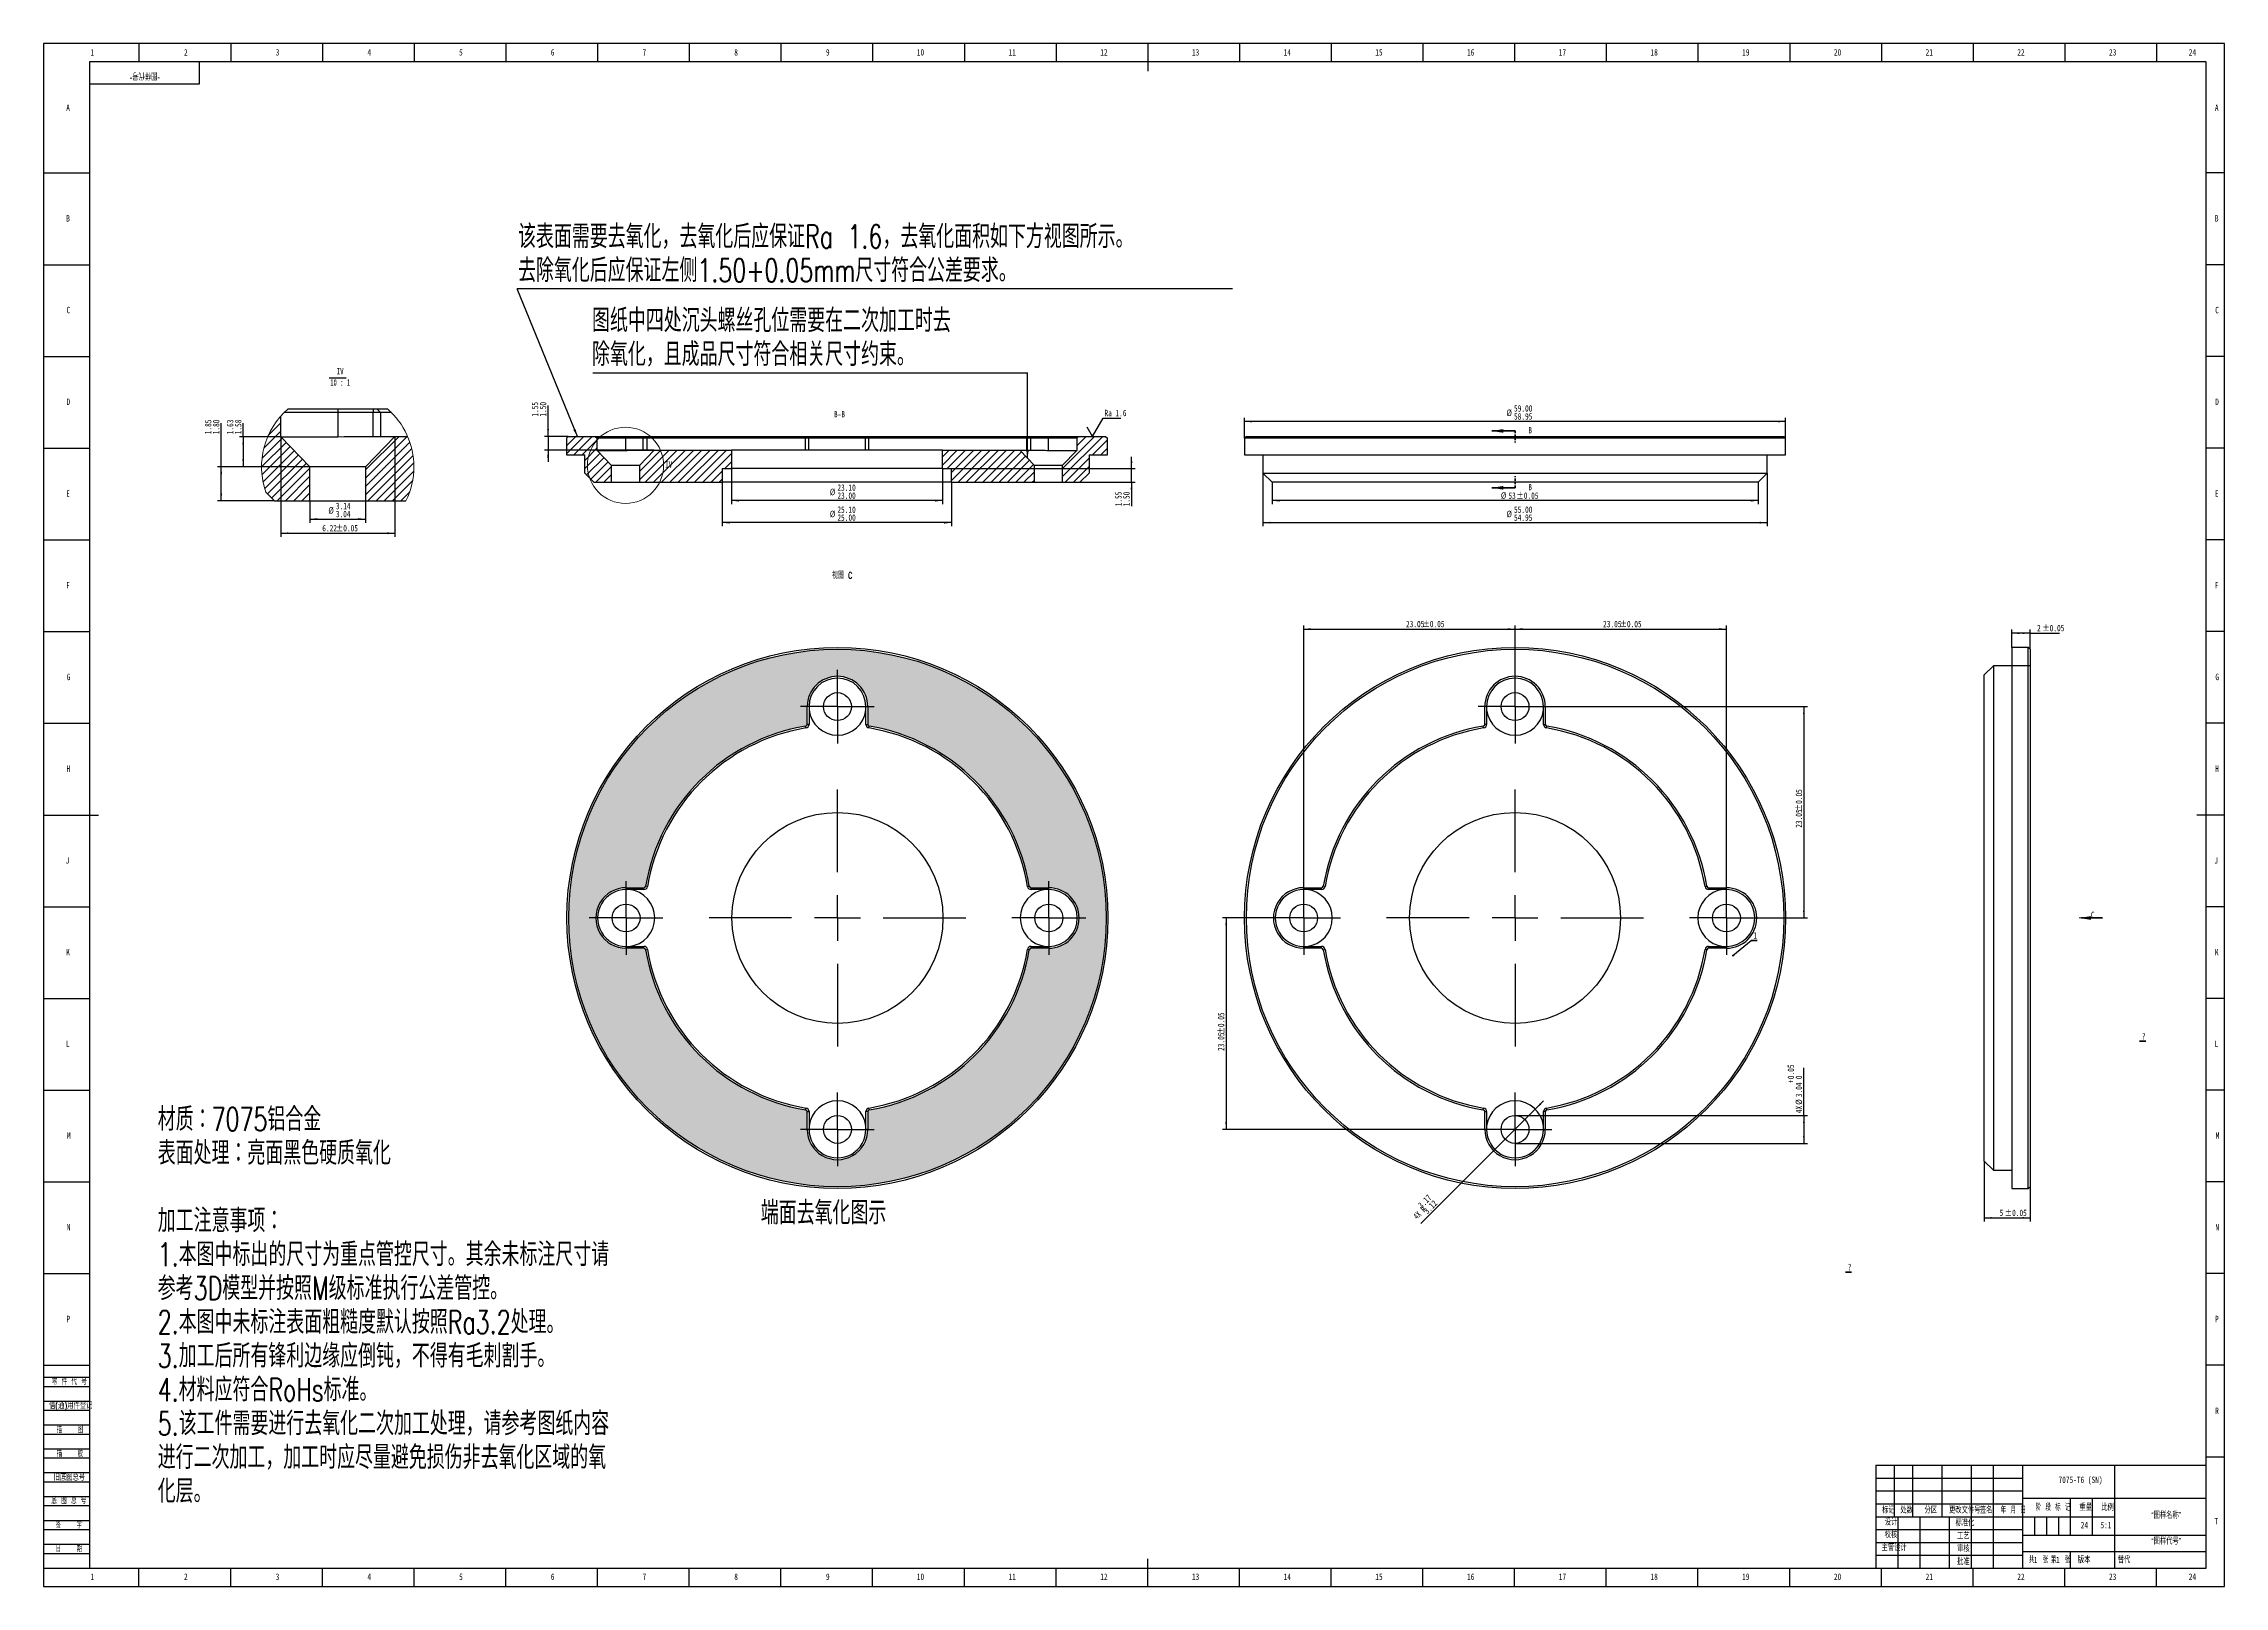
# Model space of a CAD drawing. Header units: millimetres. Extents: x 0 to 1189, y 0 to 841.
import ezdxf

# ---------------------------------------------------------------- set-up
doc = ezdxf.new("R2010")
doc.units = ezdxf.units.MM
doc.linetypes.add('HIDDEN', pattern=[1.905, 1.27, -0.635])
doc.linetypes.add('PHANTOM', pattern=[12.699999999999998, 6.35, -1.27, 1.27, -1.27, 1.27, -1.27])
for name, color, linetype in [('10', 7, 'Continuous'), ('5', 7, 'Continuous'), ('9', 7, 'Continuous'), ('SLD-0', 7, 'Continuous')]:
    doc.layers.add(name, color=color, linetype=linetype)
doc.styles.add('SLDTEXTSTYLE0', font='TXT', dxfattribs={"width": 0.7, "bigfont": 'bigfont'})
doc.styles.add('SLDTEXTSTYLE1', font='TXT', dxfattribs={"width": 0.6, "bigfont": 'bigfont'})
doc.styles.add('SLDTEXTSTYLE2', font='TXT', dxfattribs={"width": 0.6142857142857143, "bigfont": 'bigfont'})
doc.styles.add('SLDTEXTSTYLE3', font='TXT', dxfattribs={"width": 0.6199999999999999, "bigfont": 'bigfont'})
doc.styles.add('SLDTEXTSTYLE4', font='TXT', dxfattribs={"width": 0.5666666666666668, "bigfont": 'bigfont'})
doc.styles.add('SLDTEXTSTYLE5', font='TXT', dxfattribs={"width": 0.7})
doc.styles.add('SLDTEXTSTYLE6', font='TXT', dxfattribs={"width": 0.6499999999999999})
doc.styles.add('SLDTEXTSTYLE7', font='TXT', dxfattribs={"width": 0.6499999999999999, "bigfont": 'bigfont'})
doc.styles.add('SLDTEXTSTYLE8', font='TXT', dxfattribs={"width": 0.6333333333333334})
doc.dimstyles.new('SLDDIMSTYLE0', dxfattribs={"dimtxt": 3.5, "dimasz": 4.08, "dimexe": 0, "dimexo": 0.0625, "dimgap": 0.875, "dimtad": 2, "dimlfac": 0.2, "dimrnd": 1e-09, "dimzin": 12, "dimdsep": 46, "dimtxsty": 'SLDTEXTSTYLE5', "dimsah": 1, "dimcen": 0.09, "dimadec": 0, "dimazin": 3, "dimtol": 1, "dimtp": 0.05, "dimtm": 0.05, "dimtfac": 1, "dimtofl": 0, "dimtmove": 0, "dimatfit": 3, "dimfxl": 0, "dimfrac": 2, "dimtolj": 1, "dimarcsym": 0})
doc.dimstyles.new('SLDDIMSTYLE1', dxfattribs={"dimtxt": 3.5, "dimasz": 4.08, "dimexe": 0, "dimexo": 0.0625, "dimgap": 0.875, "dimtad": 2, "dimlfac": 0.2, "dimrnd": 1e-09, "dimzin": 12, "dimdsep": 46, "dimtxsty": 'SLDTEXTSTYLE5', "dimsah": 1, "dimcen": 0.09, "dimadec": 0, "dimazin": 3, "dimtol": 1, "dimtp": 0.05, "dimtfac": 1, "dimtofl": 0, "dimtmove": 0, "dimatfit": 3, "dimfxl": 0, "dimfrac": 2, "dimtolj": 1, "dimarcsym": 0})
doc.dimstyles.new('SLDDIMSTYLE10', dxfattribs={"dimtxt": 3.5, "dimasz": 4.08, "dimexe": 0, "dimexo": 0.0625, "dimgap": 0.875, "dimtad": 2, "dimlfac": 0.1, "dimrnd": 1e-09, "dimzin": 12, "dimdsep": 46, "dimtxsty": 'SLDTEXTSTYLE5', "dimsah": 1, "dimcen": 0.09, "dimadec": 0, "dimazin": 3, "dimlim": 1, "dimtm": 0.05, "dimtfac": 1, "dimtofl": 0, "dimtmove": 0, "dimatfit": 3, "dimfxl": 0, "dimfrac": 2, "dimtolj": 1, "dimtzin": 4, "dimarcsym": 0})
doc.dimstyles.new('SLDDIMSTYLE11', dxfattribs={"dimtxt": 3.5, "dimasz": 4.08, "dimexe": 0, "dimexo": 0.0625, "dimgap": 0.875, "dimtad": 2, "dimlfac": 0.1, "dimrnd": 1e-09, "dimzin": 12, "dimdsep": 46, "dimtxsty": 'SLDTEXTSTYLE5', "dimsah": 1, "dimcen": 0.09, "dimadec": 0, "dimazin": 3, "dimtol": 1, "dimtp": 0.05, "dimtm": 0.05, "dimtfac": 1, "dimtofl": 0, "dimtmove": 0, "dimatfit": 3, "dimfxl": 0, "dimfrac": 2, "dimtolj": 1, "dimarcsym": 0})
doc.dimstyles.new('SLDDIMSTYLE12', dxfattribs={"dimtxt": 3.5, "dimasz": 4.08, "dimexe": 0, "dimexo": 0.0625, "dimgap": 0.875, "dimtad": 2, "dimlfac": 0.1, "dimrnd": 1e-09, "dimzin": 12, "dimdsep": 46, "dimtxsty": 'SLDTEXTSTYLE5', "dimsah": 1, "dimcen": 0.09, "dimadec": 0, "dimazin": 3, "dimlim": 1, "dimtp": 0.1, "dimtfac": 1, "dimtofl": 0, "dimtmove": 0, "dimatfit": 3, "dimfxl": 0, "dimfrac": 2, "dimtolj": 1, "dimtzin": 12, "dimarcsym": 0})
doc.dimstyles.new('SLDDIMSTYLE2', dxfattribs={"dimtxt": 3.5, "dimasz": 4.08, "dimexe": 0, "dimexo": 0.0625, "dimgap": 0.875, "dimtad": 2, "dimlfac": 0.2, "dimrnd": 1e-09, "dimzin": 12, "dimdsep": 46, "dimtxsty": 'SLDTEXTSTYLE5', "dimsah": 1, "dimcen": 0, "dimadec": 0, "dimazin": 3, "dimlim": 1, "dimtp": 0.05, "dimtfac": 1, "dimtofl": 0, "dimtmove": 1, "dimatfit": 3, "dimfxl": 0, "dimfrac": 2, "dimtolj": 1, "dimtzin": 12, "dimarcsym": 0})
doc.dimstyles.new('SLDDIMSTYLE3', dxfattribs={"dimtxt": 0.18, "dimasz": 1.016, "dimexe": 0, "dimexo": 0.0625, "dimgap": 0, "dimtad": 0, "dimtih": 1, "dimtoh": 1, "dimdec": 0, "dimrnd": 1e-09, "dimzin": 0, "dimdsep": 46, "dimtxsty": 'Standard', "dimblk1": 'DOT', "dimblk2": 'DOT', "dimsah": 1, "dimcen": 0.09, "dimadec": 0, "dimazin": 0, "dimtfac": 1.016, "dimtdec": 0, "dimtofl": 0, "dimtmove": 0, "dimatfit": 3, "dimldrblk": 'DOT', "dimfxl": 0, "dimfrac": 2, "dimtolj": 1, "dimtzin": 0, "dimarcsym": 0})
doc.dimstyles.new('SLDDIMSTYLE4', dxfattribs={"dimtxt": 3.5, "dimasz": 4.08, "dimexe": 0, "dimexo": 0.0625, "dimgap": 0.875, "dimtad": 2, "dimlfac": 0.2, "dimrnd": 1e-09, "dimzin": 12, "dimdsep": 46, "dimtxsty": 'SLDTEXTSTYLE5', "dimsah": 1, "dimcen": 0.09, "dimadec": 0, "dimazin": 3, "dimtol": 1, "dimtp": 0.05, "dimtm": 0.05, "dimtfac": 1, "dimtmove": 0, "dimatfit": 0, "dimfxl": 0, "dimfrac": 2, "dimtolj": 1, "dimarcsym": 0})
doc.dimstyles.new('SLDDIMSTYLE5', dxfattribs={"dimtxt": 3.5, "dimasz": 4.08, "dimexe": 0, "dimexo": 0.0625, "dimgap": 0.875, "dimtad": 2, "dimlfac": 0.2, "dimrnd": 1e-09, "dimzin": 4, "dimdsep": 46, "dimtxsty": 'SLDTEXTSTYLE5', "dimsah": 1, "dimcen": 0.09, "dimadec": 0, "dimazin": 1, "dimlim": 1, "dimtm": 0.05, "dimtfac": 1, "dimtofl": 0, "dimtmove": 0, "dimatfit": 3, "dimfxl": 0, "dimfrac": 2, "dimtolj": 1, "dimtzin": 4, "dimarcsym": 0})
doc.dimstyles.new('SLDDIMSTYLE6', dxfattribs={"dimtxt": 3.5, "dimasz": 4.08, "dimexe": 0, "dimexo": 0.0625, "dimgap": 0.875, "dimtad": 2, "dimlfac": 0.2, "dimrnd": 1e-09, "dimzin": 4, "dimdsep": 46, "dimtxsty": 'SLDTEXTSTYLE5', "dimsah": 1, "dimcen": 0.09, "dimadec": 0, "dimazin": 1, "dimlim": 1, "dimtp": 0.1, "dimtfac": 1, "dimtofl": 0, "dimtmove": 0, "dimatfit": 3, "dimfxl": 0, "dimfrac": 2, "dimtolj": 1, "dimtzin": 4, "dimarcsym": 0})
doc.dimstyles.new('SLDDIMSTYLE7', dxfattribs={"dimtxt": 3.5, "dimasz": 4.08, "dimexe": 0, "dimexo": 0.0625, "dimgap": 0.875, "dimtad": 2, "dimlfac": 0.2, "dimrnd": 1e-09, "dimzin": 4, "dimdsep": 46, "dimtxsty": 'SLDTEXTSTYLE5', "dimsah": 1, "dimcen": 0.09, "dimadec": 0, "dimazin": 1, "dimlim": 1, "dimtp": 0.05, "dimtfac": 1, "dimtmove": 0, "dimatfit": 0, "dimfxl": 0, "dimfrac": 2, "dimtolj": 1, "dimtzin": 4, "dimarcsym": 0})
doc.dimstyles.new('SLDDIMSTYLE8', dxfattribs={"dimtxt": 0.18, "dimasz": 4.08, "dimexe": 0, "dimexo": 0.0625, "dimgap": 0, "dimtad": 0, "dimtih": 1, "dimtoh": 1, "dimdec": 0, "dimrnd": 1e-09, "dimzin": 0, "dimdsep": 46, "dimtxsty": 'Standard', "dimsah": 1, "dimcen": 0.09, "dimadec": 0, "dimazin": 0, "dimtfac": 4.08, "dimtdec": 0, "dimtofl": 0, "dimtmove": 0, "dimatfit": 3, "dimfxl": 0, "dimfrac": 2, "dimtolj": 1, "dimtzin": 0, "dimarcsym": 0})
doc.dimstyles.new('SLDDIMSTYLE9', dxfattribs={"dimtxt": 3.5, "dimasz": 4.08, "dimexe": 0, "dimexo": 0.0625, "dimgap": 0.875, "dimtad": 2, "dimlfac": 0.1, "dimrnd": 1e-09, "dimzin": 12, "dimdsep": 46, "dimtxsty": 'SLDTEXTSTYLE5', "dimsah": 1, "dimcen": 0.09, "dimadec": 0, "dimazin": 3, "dimlim": 1, "dimtm": 0.05, "dimtfac": 1, "dimtofl": 0, "dimtmove": 0, "dimatfit": 3, "dimfxl": 0, "dimfrac": 2, "dimtolj": 1, "dimtzin": 12, "dimarcsym": 0})
pattern_1 = [(45, (0, 0), (-2.245064030267288, 2.245064030267288), [])]

msp = doc.modelspace()

# ---------------------------------------------------------------- texts
at = {"color": 7, "linetype": 'Continuous', "char_height": 3.5, "attachment_point": 1, "style": 'SLDTEXTSTYLE5'}
for insert in [(809.4916246016218, 632.027275922638), (809.4916246016218, 601.0272759226367)]:
    msp.add_mtext('B', dxfattribs=dict(at, insert=insert))
at = {"color": 7, "linetype": 'Continuous', "lineweight": 18, "insert": (338.8134892191966, 613.3524984908194), "char_height": 3.5, "attachment_point": 1, "style": 'SLDTEXTSTYLE5'}
msp.add_mtext('IV', dxfattribs=at)
at = {"layer": '10'}
for s, insert, char_height, attachment_point, style in [('1', (26.54444444272657, 838.0062346330983), 3.5, 2, 'SLDTEXTSTYLE5'), ('2', (77.54444444272657, 838.0062346330983), 3.5, 2, 'SLDTEXTSTYLE5'), ('3', (127.5444444427266, 838.0062346330983), 3.5, 2, 'SLDTEXTSTYLE5'), ('4', (177.5444444427266, 838.0062346330983), 3.5, 2, 'SLDTEXTSTYLE5'), ('5', (227.5444444427266, 838.0062346330983), 3.5, 2, 'SLDTEXTSTYLE5'), ('6', (277.5468750200233, 838.0062346330983), 3.5, 2, 'SLDTEXTSTYLE5'), ('7', (327.5468750200233, 838.0062346330983), 3.5, 2, 'SLDTEXTSTYLE5'), ('8', (377.5468750200234, 838.0062346330983), 3.5, 2, 'SLDTEXTSTYLE5'), ('9', (427.5468750200234, 838.0062346330983), 3.5, 2, 'SLDTEXTSTYLE5'), ('10', (478.0888888854532, 838.0062346330983), 3.5, 2, 'SLDTEXTSTYLE5'), ('11', (528.0888888854532, 838.0062346330983), 3.5, 2, 'SLDTEXTSTYLE5'), ('12', (578.0888888854532, 838.0062346330983), 3.5, 2, 'SLDTEXTSTYLE5'), ('13', (628.0888888854532, 838.0062346330983), 3.5, 2, 'SLDTEXTSTYLE5'), ('14', (678.0888888854532, 838.0062346330983), 3.5, 2, 'SLDTEXTSTYLE5'), ('15', (728.0888888854532, 838.0062346330983), 3.5, 2, 'SLDTEXTSTYLE5'), ('16', (778.0913194045423, 838.0062346330983), 3.5, 2, 'SLDTEXTSTYLE5'), ('17', (828.0913194045423, 838.0062346330983), 3.5, 2, 'SLDTEXTSTYLE5'), ('18', (878.0913194045423, 838.0062346330983), 3.5, 2, 'SLDTEXTSTYLE5'), ('19', (928.0913194045423, 838.0062346330983), 3.5, 2, 'SLDTEXTSTYLE5'), ('20', (978.0888888854532, 838.0062346330983), 3.5, 2, 'SLDTEXTSTYLE5'), ('21', (1028.088888885454, 838.0062346330983), 3.5, 2, 'SLDTEXTSTYLE5'), ('22', (1078.088888885453, 838.0062346330983), 3.5, 2, 'SLDTEXTSTYLE5'), ('23', (1128.088888885453, 838.0062346330983), 3.5, 2, 'SLDTEXTSTYLE5'), ('24', (1171.588888885454, 838.0062346330983), 3.5, 2, 'SLDTEXTSTYLE5'), ('A', (13.32031252002116, 807.7562346330957), 3.5, 2, 'SLDTEXTSTYLE5'), ('A', (1184.820312520021, 807.7562346330957), 3.5, 2, 'SLDTEXTSTYLE5'), ('B', (13.32031252002116, 747.5062346330956), 3.5, 2, 'SLDTEXTSTYLE5'), ('B', (1184.820312520021, 747.5062346330956), 3.5, 2, 'SLDTEXTSTYLE5'), ('C', (13.48194444272457, 697.5062346330957), 3.5, 2, 'SLDTEXTSTYLE5'), ('C', (1184.981944442724, 697.5062346330957), 3.5, 2, 'SLDTEXTSTYLE5'), ('D', (13.48437502002151, 647.5062346330957), 3.5, 2, 'SLDTEXTSTYLE5'), ('D', (1184.984375020021, 647.5062346330957), 3.5, 2, 'SLDTEXTSTYLE5'), ('B-B', (433.9166424186694, 640.7485848489813), 3.5, 2, 'SLDTEXTSTYLE5'), ('E', (13.31788194272492, 597.5062346330956), 3.5, 2, 'SLDTEXTSTYLE5'), ('E', (1184.817881942725, 597.5062346330956), 3.5, 2, 'SLDTEXTSTYLE5'), ('F', (13.27899304404697, 547.5062346330956), 3.5, 2, 'SLDTEXTSTYLE5'), ('视图 C', (435.4410060365074, 552.8871167142618), 3.5, 2, 'SLDTEXTSTYLE7'), ('F', (1184.778993044047, 547.5062346330956), 3.5, 2, 'SLDTEXTSTYLE5'), ('G', (13.59375002002203, 497.5062346330956), 3.5, 2, 'SLDTEXTSTYLE5'), ('G', (1185.093750020022, 497.5062346330956), 3.5, 2, 'SLDTEXTSTYLE5'), ('H', (13.48437502002221, 447.5062346330956), 3.5, 2, 'SLDTEXTSTYLE5'), ('H', (1184.984375020022, 447.5062346330956), 3.5, 2, 'SLDTEXTSTYLE5'), ('J', (13.01527779502689, 397.5062346330956), 3.5, 2, 'SLDTEXTSTYLE5'), ('J', (1184.515277795027, 397.5062346330956), 3.5, 2, 'SLDTEXTSTYLE5'), ('K', (13.32031252002256, 347.5062346330956), 3.5, 2, 'SLDTEXTSTYLE5'), ('K', (1184.820312520023, 347.5062346330956), 3.5, 2, 'SLDTEXTSTYLE5'), ('L', (13.18055554898385, 297.5062346330956), 3.5, 2, 'SLDTEXTSTYLE5'), ('L', (1184.680555548984, 297.5062346330956), 3.5, 2, 'SLDTEXTSTYLE5'), ('M', (13.70677080424449, 247.5062346330956), 3.5, 2, 'SLDTEXTSTYLE5'), ('M', (1185.206770804244, 247.5062346330956), 3.5, 2, 'SLDTEXTSTYLE5'), ('端面去氧化图示', (391.002732362631, 210.0112660924766), 12.7, 1, 'SLDTEXTSTYLE0'), ('N', (13.60347220161894, 197.5062346330956), 3.5, 2, 'SLDTEXTSTYLE5'), ('N', (1185.103472201619, 197.5062346330956), 3.5, 2, 'SLDTEXTSTYLE5'), ('P', (13.44427085621265, 147.5062346330956), 3.5, 2, 'SLDTEXTSTYLE5'), ('P', (1184.944270856213, 147.5062346330956), 3.5, 2, 'SLDTEXTSTYLE5'), ('R', (1184.984375020023, 97.50623463309556), 3.5, 2, 'SLDTEXTSTYLE5'), ('7075-T6 (SN)', (1110.571586071914, 59.85789504514079), 3.5, 2, 'SLDTEXTSTYLE5'), ('“图样名称”', (1157.278728436245, 40.51058079167735), 3.5, 2, 'SLDTEXTSTYLE0'), ('T', (1184.656250020023, 37.25623463309558), 3.5, 2, 'SLDTEXTSTYLE5'), ('校核', (1007.176008588444, 29.85679543634098), 3.5, 2, 'SLDTEXTSTYLE0'), ('24', (1112.664177868338, 35.15780127956683), 3.5, 2, 'SLDTEXTSTYLE5'), ('“图样代号”', (1157.281158256842, 26.36569995088652), 3.5, 2, 'SLDTEXTSTYLE0'), ('主管设计', (1008.926008668538, 22.82966780563823), 3.5, 2, 'SLDTEXTSTYLE0'), ('1', (1085.10988554589, 16.18812601228058), 3.5, 1, 'SLDTEXTSTYLE5'), ('1', (1097.135358774858, 16.18812601228061), 3.5, 1, 'SLDTEXTSTYLE5'), ('1', (26.54444444272668, 7.006234633095584), 3.5, 2, 'SLDTEXTSTYLE5'), ('2', (77.54444444272667, 7.006234633095583), 3.5, 2, 'SLDTEXTSTYLE5'), ('3', (127.5444444427267, 7.006234633095583), 3.5, 2, 'SLDTEXTSTYLE5'), ('4', (177.5444444427267, 7.006234633095583), 3.5, 2, 'SLDTEXTSTYLE5'), ('5', (227.5444444427267, 7.006234633095583), 3.5, 2, 'SLDTEXTSTYLE5'), ('6', (277.5468750200234, 7.006234633095583), 3.5, 2, 'SLDTEXTSTYLE5'), ('7', (327.5468750200234, 7.006234633095583), 3.5, 2, 'SLDTEXTSTYLE5'), ('8', (377.5468750200235, 7.006234633095583), 3.5, 2, 'SLDTEXTSTYLE5'), ('9', (427.5468750200235, 7.006234633095583), 3.5, 2, 'SLDTEXTSTYLE5'), ('10', (478.0888888854533, 7.006234633095583), 3.5, 2, 'SLDTEXTSTYLE5'), ('11', (528.0888888854533, 7.006234633095583), 3.5, 2, 'SLDTEXTSTYLE5'), ('12', (578.0888888854533, 7.006234633095583), 3.5, 2, 'SLDTEXTSTYLE5'), ('13', (628.0888888854533, 7.006234633095583), 3.5, 2, 'SLDTEXTSTYLE5'), ('14', (678.0888888854533, 7.006234633095583), 3.5, 2, 'SLDTEXTSTYLE5'), ('15', (728.0888888854533, 7.006234633095583), 3.5, 2, 'SLDTEXTSTYLE5'), ('16', (778.0913194045424, 7.006234633095583), 3.5, 2, 'SLDTEXTSTYLE5'), ('17', (828.0913194045424, 7.006234633095583), 3.5, 2, 'SLDTEXTSTYLE5'), ('18', (878.0913194045424, 7.006234633095583), 3.5, 2, 'SLDTEXTSTYLE5'), ('19', (928.0913194045424, 7.006234633095583), 3.5, 2, 'SLDTEXTSTYLE5'), ('20', (978.0888888854533, 7.006234633095583), 3.5, 2, 'SLDTEXTSTYLE5'), ('21', (1028.088888885454, 7.006234633095583), 3.5, 2, 'SLDTEXTSTYLE5'), ('22', (1078.088888885453, 7.006234633095583), 3.5, 2, 'SLDTEXTSTYLE5'), ('23', (1128.088888885453, 7.006234633095583), 3.5, 2, 'SLDTEXTSTYLE5'), ('24', (1171.588888885454, 7.006234633095583), 3.5, 2, 'SLDTEXTSTYLE5')]:
    msp.add_mtext(s, dxfattribs=dict(at, insert=insert, char_height=char_height, attachment_point=attachment_point, style=style))
at = {"layer": '10', "color": 7, "insert": (1112.526393836258, 16.18812572124222), "char_height": 3.5, "attachment_point": 2, "style": 'SLDTEXTSTYLE0'}
msp.add_mtext('版本', dxfattribs=at)
at = {"layer": '9', "color": 7, "char_height": 3.5}
for s, insert, attachment_point, style in [('零 件 代 号', (4.482199708761847, 113.3598943615993), 1, 'SLDTEXTSTYLE2'), ('借(通)用件登记', (2.932824465276875, 100.2755981401625), 1, 'SLDTEXTSTYLE0'), ('描    图', (14.35178388545101, 87.17599983544828), 2, 'SLDTEXTSTYLE4'), ('描    校', (14.31927513966148, 74.13651355695222), 2, 'SLDTEXTSTYLE4'), ('旧底图总号', (5.459075133146692, 61.20058347829693), 1, 'SLDTEXTSTYLE0'), ('底 图 总 号', (4.21219998115485, 48.43306161738957), 1, 'SLDTEXTSTYLE2'), ('标记', (1005.821054069882, 43.30618139316151), 2, 'SLDTEXTSTYLE0'), ('设计', (1007.227961719777, 36.76669812819109), 2, 'SLDTEXTSTYLE0'), ('处数', (1015.758880015979, 43.30618139316151), 2, 'SLDTEXTSTYLE0'), ('分区', (1028.915830280634, 43.3061813931615), 2, 'SLDTEXTSTYLE0'), ('更改文件号', (1047.472763711741, 43.3061813931615), 2, 'SLDTEXTSTYLE0'), ('标准化', (1047.567210289392, 36.35835895221588), 2, 'SLDTEXTSTYLE0'), ('签名', (1059.14528379797, 43.3061813931615), 2, 'SLDTEXTSTYLE0'), ('年 月 日', (1073.908919512919, 43.30618139316151), 2, 'SLDTEXTSTYLE3'), ('阶 段 标 记', (1095.536196992557, 44.8102693928801), 2, 'SLDTEXTSTYLE2'), ('重量', (1113.401547850864, 44.81026939288011), 2, 'SLDTEXTSTYLE0'), ('比例', (1125.294996754684, 44.81026939288011), 2, 'SLDTEXTSTYLE0'), ('签    字', (13.70566359083413, 35.19255375951482), 2, 'SLDTEXTSTYLE4'), ('工艺', (1046.680969069454, 29.23012443055755), 2, 'SLDTEXTSTYLE0'), ('日    期', (13.78283344502806, 22.23330253673296), 2, 'SLDTEXTSTYLE4'), ('批准', (1046.66243598305, 15.21551371554102), 2, 'SLDTEXTSTYLE0'), ('审核', (1046.680361381475, 22.24926979527632), 2, 'SLDTEXTSTYLE0'), ('共  张', (1087.689973489388, 16.18812601228053), 2, 'SLDTEXTSTYLE1'), ('第  张', (1099.675429929964, 16.18812601228052), 2, 'SLDTEXTSTYLE1')]:
    msp.add_mtext(s, dxfattribs=dict(at, insert=insert, attachment_point=attachment_point, style=style))
at = {"layer": 'SLD-0', "insert": (55.21050298448414, 821.7376401444504), "char_height": 3.5, "attachment_point": 2, "rotation": 180.00000000000037, "style": 'SLDTEXTSTYLE0'}
msp.add_mtext('“图样代号”', dxfattribs=at)
at = {"layer": 'SLD-0', "char_height": 3.5}
for s, insert, attachment_point, style in [('5:1', (1124.437314630904, 35.15780127956688), 2, 'SLDTEXTSTYLE5'), ('替代', (1130.85131003535, 16.18812572124222), 1, 'SLDTEXTSTYLE0')]:
    msp.add_mtext(s, dxfattribs=dict(at, insert=insert, attachment_point=attachment_point, style=style))

# ---------------------------------------------------------------- blocks, each defined once
blk = doc.blocks.new('SW_NOTE_0')
at = {"layer": '10', "color": 0, "char_height": 12.7, "attachment_point": 1, "style": 'SLDTEXTSTYLE0'}
for s, insert in [('材质：7075铝合金', (0, 16.37116029510394)), ('表面处理：亮面黑色硬质氧化', (0, -2.06217214813334)), ('加工注意事项：', (0, -38.92883703460795)), ('1.本图中标出的尺寸为重点管控尺寸。其余未标注尺寸请', (0, -57.36216947784526)), ('参考3D模型并按照M级标准执行公差管控。', (0, -75.79550192108256)), ('2.本图中未标注表面粗糙度默认按照Ra3.2处理。', (0, -94.22883436431987)), ('3.加工后所有锋利边缘应倒钝，不得有毛刺割手。', (0, -112.6621668075572)), ('4.材料应符合RoHs标准。', (0, -131.0954992507945)), ('5.该工件需要进行去氧化二次加工处理，请参考图纸内容', (0, -149.5288316940318)), ('进行二次加工，加工时应尽量避免损伤非去氧化区域的氧', (0, -167.9621641372691)), ('化层。', (0, -186.3954965805064))]:
    blk.add_mtext(s, dxfattribs=dict(at, insert=insert))
blk = doc.blocks.new('_D')
at = {"layer": '10'}
for p, q in [((802.2583719803985, 499.7059331253122), (802.2583719803985, 523.8559350253122)), ((917.5083700803985, 384.4559350253122), (917.5083700803985, 523.8559350253122)), ((802.2583719803985, 521.8559350253122), (917.5083700803985, 521.8559350253122))]:
    blk.add_line(p, q, dxfattribs=at)
for points in [[(802.2583719803985, 521.8559350253122), (806.3383719803985, 521.3479350253122), (806.3383719803985, 522.3639350253122)], [(917.5083700803985, 521.8559350253122), (913.4283700803985, 522.3639350253122), (913.4283700803985, 521.3479350253122)]]:
    blk.add_solid(points, dxfattribs=at)
at = {"layer": '10', "char_height": 3.5, "attachment_point": 1, "style": 'SLDTEXTSTYLE5'}
for s, insert in [('23.05', (850.2794016042469, 526.3676723473448)), ('±0.05', (859.2675959059713, 526.3676723473448))]:
    blk.add_mtext(s, dxfattribs=dict(at, insert=insert))
blk = doc.blocks.new('_D_1')
at = {"layer": '10'}
for p, q in [((687.0083738803985, 384.4559350253122), (687.0083738803985, 523.8559350253122)), ((802.2583719803985, 499.7059331253122), (802.2583719803985, 523.8559350253122)), ((687.0083738803985, 521.8559350253122), (802.2583719803985, 521.8559350253122))]:
    blk.add_line(p, q, dxfattribs=at)
for points in [[(687.0083738803985, 521.8559350253122), (691.0883738803985, 521.3479350253122), (691.0883738803985, 522.3639350253122)], [(802.2583719803985, 521.8559350253122), (798.1783719803984, 522.3639350253122), (798.1783719803984, 521.3479350253122)]]:
    blk.add_solid(points, dxfattribs=at)
at = {"layer": '10', "char_height": 3.5, "attachment_point": 1, "style": 'SLDTEXTSTYLE5'}
for s, insert in [('23.05', (742.797298249963, 526.3676723473448)), ('±0.05', (751.7854925516875, 526.3676723473448))]:
    blk.add_mtext(s, dxfattribs=dict(at, insert=insert))
blk = doc.blocks.new('_D_2')
at = {"layer": '10'}
for p, q in [((822.3583719803985, 479.6059331253122), (961.7583719803985, 479.6059331253122)), ((959.7583719803985, 479.6059331253122), (959.7583719803985, 364.3559350253122)), ((937.6083700803986, 364.3559350253122), (961.7583719803985, 364.3559350253122))]:
    blk.add_line(p, q, dxfattribs=at)
for points in [[(959.7583719803985, 479.6059331253122), (959.2503719803984, 475.5259331253122), (960.2663719803985, 475.5259331253122)], [(959.7583719803985, 364.3559350253122), (960.2663719803985, 368.4359350253122), (959.2503719803984, 368.4359350253122)]]:
    blk.add_solid(points, dxfattribs=at)
at = {"layer": '10', "char_height": 3.5, "attachment_point": 1, "rotation": 90.00000000000041, "style": 'SLDTEXTSTYLE5'}
for s, insert in [('±0.05', (955.246634658366, 422.5477025116924)), ('23.05', (955.246634658366, 413.5595082099679))]:
    blk.add_mtext(s, dxfattribs=dict(at, insert=insert))
blk = doc.blocks.new('_D_3')
at = {"layer": '10'}
for p, q in [((959.7583719803985, 256.7059369253122), (959.7583719803985, 282.6313152512997)), ((802.2583719803985, 256.7059369253122), (961.7583719803985, 256.7059369253122)), ((959.7583719803985, 256.7059369253122), (959.7583719803985, 241.5059369253123)), ((802.2583719803985, 241.5059369253123), (961.7583719803985, 241.5059369253123))]:
    blk.add_line(p, q, dxfattribs=at)
for points in [[(959.7583719803985, 256.7059369253122), (959.2503719803984, 252.6259369253122), (960.2663719803985, 252.6259369253122)], [(959.7583719803985, 241.5059369253123), (960.2663719803985, 245.5859369253123), (959.2503719803984, 245.5859369253123)]]:
    blk.add_solid(points, dxfattribs=at)
at = {"layer": '10', "char_height": 3.5, "attachment_point": 1, "rotation": 90.00000000000041, "style": 'SLDTEXTSTYLE5'}
for s, insert in [('0.05', (950.8764962017866, 276.4917295029848)), ('+', (950.8764962017866, 274.3382583907335)), ('0', (955.232051602039, 276.4917295029849)), ('%%c', (955.2320511363778, 262.5527372187465)), ('3.04', (955.2466344255353, 266.6674246615261)), ('4X', (955.2466344255354, 257.9541261842936))]:
    blk.add_mtext(s, dxfattribs=dict(at, insert=insert))
blk = doc.blocks.new('_D_4')
at = {"layer": '10'}
for q in [(817.778894142615, 264.6274024076401), (750.8962137253777, 197.7306692941068)]:
    blk.add_line((813.2892377669084, 260.1368027118224), q, dxfattribs=at)
blk.add_solid([(813.2892377669084, 260.1368027118224), (816.5331783430278, 262.6629289039606), (815.8146823916969, 263.3812739240736)], dxfattribs=at)
at = {"layer": '10', "char_height": 3.5, "attachment_point": 1, "rotation": 44.999999999999844}
for s, insert, style in [('4X R', (746.3198326469924, 202.3070503724918), 'SLDTEXTSTYLE6'), ('3.17', (748.9622762768382, 208.3369767340925), 'SLDTEXTSTYLE5'), ('3.12', (752.0404002350245, 205.2554151735745), 'SLDTEXTSTYLE5')]:
    blk.add_mtext(s, dxfattribs=dict(at, insert=insert, style=style))
blk = doc.blocks.new('_D_5')
at = {"layer": '10'}
for p, q in [((666.9083738803985, 364.3559350253122), (642.7583719803984, 364.3559350253122)), ((644.7583719803984, 364.3559350253122), (644.7583719803984, 249.1059369253122)), ((782.1583719803986, 249.1059369253122), (642.7583719803984, 249.1059369253122))]:
    blk.add_line(p, q, dxfattribs=at)
for points in [[(644.7583719803984, 364.3559350253122), (644.2503719803983, 360.2759350253122), (645.2663719803984, 360.2759350253122)], [(644.7583719803984, 249.1059369253122), (645.2663719803984, 253.1859369253123), (644.2503719803983, 253.1859369253123)]]:
    blk.add_solid(points, dxfattribs=at)
at = {"layer": '10', "char_height": 3.5, "attachment_point": 1, "rotation": 90.00000000000041, "style": 'SLDTEXTSTYLE5'}
for s, insert in [('±0.05', (640.2466346583658, 300.8973304071484)), ('23.05', (640.2466346583658, 291.909136105424))]:
    blk.add_mtext(s, dxfattribs=dict(at, insert=insert))
blk = doc.blocks.new('SW_NOTE_0_1')
at = {"layer": '10', "color": 0}
for p, q in [((0, -1.110223024625157e-13), (3.37490829053555, -1.110223024625157e-13)), ((3.37490829053555, -1.110223024625157e-13), (0, -1.110223024625157e-13)), ((0, -1.110223024625157e-13), (3.37490829053555, -1.110223024625157e-13)), ((3.37490829053555, -1.110223024625157e-13), (0, -1.110223024625157e-13)), ((0, -1.110223024625157e-13), (3.37490829053555, -1.110223024625157e-13)), ((3.37490829053555, -1.110223024625157e-13), (0, -1.110223024625157e-13))]:
    blk.add_line(p, q, dxfattribs=at)
at = {"layer": '10', "color": 0, "insert": (2.231898587994552, 4.50073177419219), "char_height": 3.5, "attachment_point": 2, "style": 'SLDTEXTSTYLE5'}
blk.add_mtext('1', dxfattribs=at)
blk = doc.blocks.new('_Dot')
at = {"color": 0, "linetype": 'ByBlock', "lineweight": -2}
blk.add_line((-0.5, 0), (-1, 0), dxfattribs=at)
at = {"color": 0, "linetype": 'ByBlock', "const_width": 0.5}
blk.add_lwpolyline([(-0.25, 0, 1), (0.25, 0, 1)], format="xyb", close=True, dxfattribs=at)
blk = doc.blocks.new('SW_NOTE_0_2')
at = {"layer": '10', "color": 0}
for p, q in [((-0.9193985879945021, 0.01100531500958235), (2.455509702540937, 0.01100531500958235)), ((2.455509702540937, 0.01100531500958235), (-0.9193985879945021, 0.01100531500958235)), ((-0.9193985879945021, 0.01100531500958235), (2.455509702540937, 0.01100531500958235)), ((2.455509702540937, 0.01100531500958235), (-0.9193985879945021, 0.01100531500958235)), ((-0.9193985879945021, 0.01100531500958235), (2.455509702540937, 0.01100531500958235)), ((2.455509702540937, 0.01100531500958235), (-0.9193985879945021, 0.01100531500958235))]:
    blk.add_line(p, q, dxfattribs=at)
at = {"layer": '10', "color": 0, "insert": (1.31250000000005, 4.511737089201883), "char_height": 3.5, "attachment_point": 2, "style": 'SLDTEXTSTYLE5'}
blk.add_mtext('?', dxfattribs=at)
blk = doc.blocks.new('SW_CENTERMARKSYMBOL_0')
at = {"layer": '10', "color": 0}
for p, q in [((0, 12.50000000000001), (0, 20.09999999999995)), ((0, 0), (0, 12.50000000000001)), ((-12.49999999999996, 0), (-20.10000000000001, 0)), ((0, 0), (-12.49999999999996, 0)), ((0, 0), (0, -12.50000000000001)), ((0, 0), (12.49999999999996, 0)), ((12.49999999999996, 0), (20.10000000000001, 0)), ((0, -12.50000000000001), (0, -20.09999999999995))]:
    blk.add_line(p, q, dxfattribs=at)
blk = doc.blocks.new('SW_CENTERMARKSYMBOL_1')
at = {"layer": '10', "color": 0}
for p, q in [((0, 12.50000000000001), (0, 20.10000000000001)), ((0, 0), (0, 12.50000000000001)), ((-12.49999999999996, 0), (-20.10000000000001, 0)), ((0, 0), (-12.49999999999996, 0)), ((0, 0), (0, -12.49999999999998)), ((0, 0), (12.49999999999996, 0)), ((12.49999999999996, 0), (20.10000000000001, 0)), ((0, -12.49999999999998), (0, -20.10000000000001))]:
    blk.add_line(p, q, dxfattribs=at)
blk = doc.blocks.new('SW_CENTERMARKSYMBOL_2')
at = {"layer": '10', "color": 0}
for p, q in [((0, 12.50000000000001), (0, 20.10000000000001)), ((0, 0), (0, 12.50000000000001)), ((-12.49999999999996, 0), (-20.10000000000001, 0)), ((0, 0), (-12.49999999999996, 0)), ((0, 0), (0, -12.50000000000001)), ((0, 0), (12.49999999999996, 0)), ((12.49999999999996, 0), (20.10000000000001, 0)), ((0, -12.50000000000001), (0, -20.10000000000001))]:
    blk.add_line(p, q, dxfattribs=at)
blk = doc.blocks.new('SW_CENTERMARKSYMBOL_3')
at = {"layer": '10', "color": 0}
for p, q in [((0, 12.49999999999996), (0, 20.10000000000001)), ((0, 0), (0, 12.49999999999996)), ((-12.49999999999996, 0), (-20.10000000000001, 0)), ((0, 0), (-12.49999999999996, 0)), ((0, 0), (0, -12.50000000000001)), ((0, 0), (12.49999999999996, 0)), ((12.49999999999996, 0), (20.10000000000001, 0)), ((0, -12.50000000000001), (0, -20.10000000000001))]:
    blk.add_line(p, q, dxfattribs=at)
blk = doc.blocks.new('SW_CENTERMARKSYMBOL_4')
at = {"layer": '10', "color": 0}
for p, q in [((0, 25.00000000000002), (0, 70)), ((0, 0), (0, 12.50000000000001)), ((-25.00000000000002, 0), (-69.99999999999996, 0)), ((0, 0), (-12.49999999999996, 0)), ((0, 0), (0, -12.50000000000001)), ((0, 0), (12.49999999999996, 0)), ((25.00000000000002, 0), (69.99999999999996, 0)), ((0, -25.00000000000002), (0, -70))]:
    blk.add_line(p, q, dxfattribs=at)
blk = doc.blocks.new('_D_6')
at = {"layer": '10'}
for p, q in [((1073.04040338783, 511.8559350253122), (1073.04040338783, 521.6455641677344)), ((1083.04040338783, 519.6455641677344), (1073.04040338783, 519.6455641677344)), ((1083.04040338783, 510.8559350253122), (1083.04040338783, 521.6455641677344)), ((1083.04040338783, 519.6455641677344), (1099.17512576966, 519.6455641677344))]:
    blk.add_line(p, q, dxfattribs=at)
for points in [[(1073.04040338783, 519.6455641677344), (1077.12040338783, 519.1375641677344), (1077.12040338783, 520.1535641677344)], [(1083.04040338783, 519.6455641677344), (1078.96040338783, 520.1535641677344), (1078.96040338783, 519.1375641677344)]]:
    blk.add_solid(points, dxfattribs=at)
at = {"layer": '10', "char_height": 3.5, "attachment_point": 1, "style": 'SLDTEXTSTYLE5'}
for s, insert in [('2', (1086.905681006, 524.157301489767)), ('±0.05', (1089.754292120547, 524.157301489767))]:
    blk.add_mtext(s, dxfattribs=dict(at, insert=insert))
blk = doc.blocks.new('_D_7')
at = {"layer": '10'}
for p, q in [((1058.04040338783, 231.8559350253122), (1058.04040338783, 198.8559350253121)), ((1083.04040338783, 217.8559350253121), (1083.04040338783, 198.8559350253121)), ((1058.04040338783, 200.8559350253121), (1083.04040338783, 200.8559350253121))]:
    blk.add_line(p, q, dxfattribs=at)
for points in [[(1058.04040338783, 200.8559350253121), (1062.12040338783, 200.3479350253121), (1062.12040338783, 201.3639350253121)], [(1083.04040338783, 200.8559350253121), (1078.96040338783, 201.3639350253121), (1078.96040338783, 200.3479350253121)]]:
    blk.add_solid(points, dxfattribs=at)
at = {"layer": '10', "char_height": 3.5, "attachment_point": 1, "style": 'SLDTEXTSTYLE5'}
for s, insert in [('5', (1066.418783089889, 205.3676723473446)), ('±0.05', (1069.267394204435, 205.3676723473446))]:
    blk.add_mtext(s, dxfattribs=dict(at, insert=insert))
blk = doc.blocks.new('SW_NOTE_0_3')
at = {"layer": '10', "color": 0}
for p, q in [((-0.9193985879945021, 0.01100531500958235), (2.455509702541159, 0.01100531500958235)), ((2.455509702541159, 0.01100531500958235), (-0.9193985879945021, 0.01100531500958235)), ((-0.9193985879945021, 0.01100531500958235), (2.455509702541159, 0.01100531500958235)), ((2.455509702541159, 0.01100531500958235), (-0.9193985879945021, 0.01100531500958235)), ((-0.9193985879945021, 0.01100531500958235), (2.455509702541159, 0.01100531500958235)), ((2.455509702541159, 0.01100531500958235), (-0.9193985879945021, 0.01100531500958235))]:
    blk.add_line(p, q, dxfattribs=at)
at = {"layer": '10', "color": 0, "insert": (1.31250000000005, 4.511737089201883), "char_height": 3.5, "attachment_point": 2, "style": 'SLDTEXTSTYLE5'}
blk.add_mtext('?', dxfattribs=at)
blk = doc.blocks.new('SW_PROJECTIONARROW_0')
at = {"color": 0, "linetype": 'HIDDEN', "lineweight": 18}
blk.add_line((1122.56040338783, 364.3559350253121), (1109.86040338783, 364.3559350253121), dxfattribs=at)
blk.add_line((1122.56040338783, 364.3559350253121), (1109.86040338783, 364.3559350253121), dxfattribs=at)
at = {"color": 0, "linetype": 'PHANTOM', "lineweight": 35}
blk.add_line((1122.56040338783, 364.3559350253121), (1109.86040338783, 364.3559350253121), dxfattribs=at)
at = {"color": 0, "linetype": 'Continuous', "lineweight": 25}
blk.add_solid([(1109.86040338783, 364.3559350253121), (1116.21040338783, 363.3399350253121), (1116.21040338783, 365.3719350253122)], dxfattribs=at)
blk.add_solid([(1109.86040338783, 364.3559350253121), (1116.21040338783, 363.3399350253121), (1116.21040338783, 365.3719350253122)], dxfattribs=at)
at = {"color": 0, "linetype": 'Continuous', "lineweight": 25, "insert": (1116.21040338783, 367.8206203958297), "char_height": 3.5, "attachment_point": 1, "style": 'SLDTEXTSTYLE5'}
blk.add_mtext('C', dxfattribs=at)
blk.add_mtext('C', dxfattribs=at)
blk = doc.blocks.new('_D_8')
at = {"layer": '10'}
for p, q in [((664.7583719803985, 606.8618475660637), (664.7583719803985, 577.8618475660631)), ((939.7583719803986, 606.8618475660637), (939.7583719803986, 577.8618475660631)), ((664.7583719803985, 579.8618475660631), (939.7583719803986, 579.8618475660631))]:
    blk.add_line(p, q, dxfattribs=at)
for points in [[(664.7583719803985, 579.8618475660631), (668.8383719803985, 579.3538475660631), (668.8383719803985, 580.3698475660632)], [(939.7583719803986, 579.8618475660631), (935.6783719803985, 580.3698475660632), (935.6783719803985, 579.3538475660631)]]:
    blk.add_solid(points, dxfattribs=at)
at = {"layer": '10', "char_height": 3.5, "attachment_point": 1, "style": 'SLDTEXTSTYLE5'}
for s, insert in [('%%c', (797.5944143621557, 586.3484110428602)), ('55.00', (801.7091018049352, 588.7291397644789)), ('54.95', (801.711532556855, 584.3735843642265))]:
    blk.add_mtext(s, dxfattribs=dict(at, insert=insert))
blk = doc.blocks.new('_D_9')
at = {"layer": '10'}
for p, q in [((654.7583719803985, 625.8618475660638), (654.7583719803985, 637.0407304759725)), ((949.7583719803986, 635.0407304759725), (654.7583719803985, 635.0407304759725)), ((949.7583719803986, 625.8618475660638), (949.7583719803986, 637.0407304759725))]:
    blk.add_line(p, q, dxfattribs=at)
for points in [[(654.7583719803985, 635.0407304759725), (658.8383719803985, 634.5327304759725), (658.8383719803985, 635.5487304759725)], [(949.7583719803986, 635.0407304759725), (945.6783719803985, 635.5487304759725), (945.6783719803985, 634.5327304759725)]]:
    blk.add_solid(points, dxfattribs=at)
at = {"layer": '10', "char_height": 3.5, "attachment_point": 1, "style": 'SLDTEXTSTYLE5'}
for s, insert in [('59.00', (801.7115320911936, 643.9080226743885)), ('%%c', (797.5968446484139, 641.5272939527698)), ('58.95', (801.7139628431133, 639.5524672741361))]:
    blk.add_mtext(s, dxfattribs=dict(at, insert=insert))
blk = doc.blocks.new('_D_10')
at = {"layer": '10'}
for p, q in [((669.7583719803986, 601.8618475660637), (669.7583719803986, 589.8618475660633)), ((934.7583719803985, 601.8618475660637), (934.7583719803985, 589.8618475660633)), ((934.7583719803985, 591.8618475660633), (669.7583719803986, 591.8618475660633))]:
    blk.add_line(p, q, dxfattribs=at)
for points in [[(669.7583719803986, 591.8618475660633), (673.8383719803986, 591.3538475660632), (673.8383719803986, 592.3698475660633)], [(934.7583719803985, 591.8618475660633), (930.6783719803984, 592.3698475660633), (930.6783719803984, 591.3538475660632)]]:
    blk.add_solid(points, dxfattribs=at)
at = {"layer": '10', "char_height": 3.5, "attachment_point": 1, "style": 'SLDTEXTSTYLE5'}
for s, insert in [('%%c', (794.5294839231601, 596.3881684100841)), ('53', (798.6441713659397, 596.3735851209265)), ('±0.05', (803.0288935950331, 596.3735851209265))]:
    blk.add_mtext(s, dxfattribs=dict(at, insert=insert))
blk = doc.blocks.new('_D_11')
at = {"layer": '10'}
for p, q in [((370.0348715359136, 601.861847566064), (370.0348715359135, 577.861847566064)), ((495.0348715359136, 601.8618475660635), (495.0348715359136, 577.8618475660635)), ((495.0348715359136, 579.8618475660635), (370.0348715359135, 579.861847566064))]:
    blk.add_line(p, q, dxfattribs=at)
for points in [[(370.0348715359135, 579.861847566064), (374.1148715359135, 579.3538475660639), (374.1148715359135, 580.369847566064)], [(495.0348715359136, 579.8618475660635), (490.9548715359136, 580.3698475660635), (490.9548715359136, 579.3538475660635)]]:
    blk.add_solid(points, dxfattribs=at)
at = {"layer": '10', "char_height": 3.5, "attachment_point": 1, "style": 'SLDTEXTSTYLE5'}
for s, insert in [('%%c', (428.6785234479635, 586.3484110428608)), ('25.10', (432.7932108907431, 588.7291397644794)), ('25.00', (432.793210890743, 584.3735843642271))]:
    blk.add_mtext(s, dxfattribs=dict(at, insert=insert))
blk = doc.blocks.new('_D_12')
at = {"layer": '10'}
for p, q in [((375.0348715359136, 609.361847566064), (375.0348715359136, 589.8618475660635)), ((490.0348715359137, 609.3618475660636), (490.0348715359136, 589.861847566063)), ((490.0348715359136, 591.861847566063), (375.0348715359136, 591.8618475660635))]:
    blk.add_line(p, q, dxfattribs=at)
for points in [[(375.0348715359136, 591.8618475660635), (379.1148715359136, 591.3538475660635), (379.1148715359136, 592.3698475660635)], [(490.0348715359136, 591.861847566063), (485.9548715359136, 592.3698475660631), (485.9548715359136, 591.353847566063)]]:
    blk.add_solid(points, dxfattribs=at)
at = {"layer": '10', "char_height": 3.5, "attachment_point": 1, "style": 'SLDTEXTSTYLE5'}
for s, insert in [('%%c', (428.6785234479636, 598.3484110428607)), ('23.10', (432.7932108907432, 600.7291397644793)), ('23.00', (432.7932108907431, 596.373584364227))]:
    blk.add_mtext(s, dxfattribs=dict(at, insert=insert))
blk = doc.blocks.new('_D_13')
at = {"layer": '10'}
for p, q in [((275.0348715359133, 626.8618475660643), (275.0348715359133, 643.8066395088996)), ((286.0348715359136, 626.8618475660643), (273.0348715359133, 626.8618475660643)), ((332.8848734359138, 619.3618475660642), (273.0348715359133, 619.3618475660644)), ((275.0348715359133, 626.8618475660643), (275.0348715359133, 619.3618475660644)), ((275.0348715359133, 619.3618475660644), (275.0348715359133, 613.0118475660644))]:
    blk.add_line(p, q, dxfattribs=at)
for points in [[(275.0348715359133, 626.8618475660643), (275.5428715359133, 630.9418475660643), (274.5268715359133, 630.9418475660643)], [(275.0348715359133, 619.3618475660644), (274.5268715359133, 615.2818475660644), (275.5428715359133, 615.2818475660644)]]:
    blk.add_solid(points, dxfattribs=at)
at = {"layer": '10', "char_height": 3.5, "attachment_point": 1, "rotation": 90.0000000000002, "style": 'SLDTEXTSTYLE5'}
for s, insert in [('1.55', (266.1675793374973, 637.6670556232298)), ('1.50', (270.5231347377496, 637.6670556232298))]:
    blk.add_mtext(s, dxfattribs=dict(at, insert=insert))
blk = doc.blocks.new('_D_14')
at = {"layer": '10'}
for p, q in [((495.0348715359137, 609.3618475660636), (595.1277610001877, 609.3618475660633)), ((593.1277610001877, 609.3618475660633), (593.1277610001878, 615.7118475660633)), ((593.1277610001875, 601.8618475660631), (593.1277610001877, 609.3618475660633)), ((540.1848696359136, 601.8618475660634), (595.1277610001877, 601.8618475660631)), ((593.1277610001875, 601.8618475660631), (593.1277610001874, 588.7920556232281))]:
    blk.add_line(p, q, dxfattribs=at)
for points in [[(593.1277610001877, 609.3618475660633), (593.6357610001877, 613.4418475660633), (592.6197610001876, 613.4418475660633)], [(593.1277610001875, 601.8618475660631), (592.6197610001875, 597.7818475660631), (593.6357610001876, 597.7818475660631)]]:
    blk.add_solid(points, dxfattribs=at)
at = {"layer": '10', "char_height": 3.5, "attachment_point": 1, "rotation": 89.99999999999982, "style": 'SLDTEXTSTYLE5'}
for s, insert in [('1.55', (584.2604688017713, 588.7920556232282)), ('1.50', (588.6160242020236, 588.7920556232282))]:
    blk.add_mtext(s, dxfattribs=dict(at, insert=insert))
blk = doc.blocks.new('SW_NOTE_0_4')
at = {"layer": '10', "color": 0}
blk.add_line((390.0048492196195, 0), (0, 0), dxfattribs=at)
at = {"layer": '10', "color": 0, "char_height": 12.7, "attachment_point": 1, "style": 'SLDTEXTSTYLE0'}
for s, insert in [('该表面需要去氧化，去氧化后应保证Ra 1.6，去氧化面积如下方视图所示。', (0.461145364714366, 34.82372428511582)), ('去除氧化后应保证左侧1.50+0.05mm尺寸符合公差要求。', (0.461145364714366, 16.39039184187851))]:
    blk.add_mtext(s, dxfattribs=dict(at, insert=insert))
blk = doc.blocks.new('SW_NOTE_0_5')
at = {"layer": '10', "color": 0}
blk.add_line((-237.0224686619646, 0), (0, 0), dxfattribs=at)
at = {"layer": '10', "color": 0, "char_height": 12.7, "attachment_point": 1, "style": 'SLDTEXTSTYLE0'}
for s, insert in [('图纸中四处沉头螺丝孔位需要在二次加工时去', (-237.4914260170013, 34.81720136107835)), ('除氧化，且成品尺寸符合相关尺寸约束。', (-237.4914260170013, 16.38386798651847))]:
    blk.add_mtext(s, dxfattribs=dict(at, insert=insert))
blk = doc.blocks.new('SW_SFSYMBOL_0')
at = {"layer": '10', "color": 0}
for p, q in [((-6.545000000000023, -9.999500232830695), (-9.494450000000043, -4.999750232830724)), ((-6.545000000000023, -9.999500232830695), (-0.6460999999999828, -2.328306436538696e-07)), ((-0.6460999999999828, -2.328306436538696e-07), (8.94435881178357, -2.328306436538696e-07))]:
    blk.add_line(p, q, dxfattribs=at)
at = {"layer": '10', "color": 0, "insert": (0, 4.511737089201828), "char_height": 3.5, "attachment_point": 1, "style": 'SLDTEXTSTYLE5'}
blk.add_mtext('Ra 1.6', dxfattribs=at)
blk = doc.blocks.new('SW_CENTERMARKSYMBOL_5')
at = {"layer": '10', "color": 0}
for p, q in [((0, 12.50000000000001), (0, 20.09999999999995)), ((0, 0), (0, 12.50000000000001)), ((-12.49999999999996, 0), (-20.09999999999995, 0)), ((0, 0), (-12.49999999999996, 0)), ((0, 0), (0, -12.50000000000001)), ((0, 0), (12.50000000000001, 0)), ((12.50000000000001, 0), (20.09999999999995, 0)), ((0, -12.50000000000001), (0, -20.09999999999995))]:
    blk.add_line(p, q, dxfattribs=at)
blk = doc.blocks.new('SW_CENTERMARKSYMBOL_6')
at = {"layer": '10', "color": 0}
for p, q in [((0, 12.50000000000001), (0, 20.10000000000001)), ((0, 0), (0, 12.50000000000001)), ((-12.50000000000001, 0), (-20.10000000000001, 0)), ((0, 0), (-12.50000000000001, 0)), ((0, 0), (0, -12.49999999999998)), ((0, 0), (12.50000000000001, 0)), ((12.50000000000001, 0), (20.10000000000001, 0)), ((0, -12.49999999999998), (0, -20.10000000000001))]:
    blk.add_line(p, q, dxfattribs=at)
blk = doc.blocks.new('SW_CENTERMARKSYMBOL_7')
at = {"layer": '10', "color": 0}
for p, q in [((0, 12.50000000000001), (0, 20.10000000000001)), ((0, 0), (0, 12.50000000000001)), ((-12.49999999999996, 0), (-20.10000000000001, 0)), ((0, 0), (-12.49999999999996, 0)), ((0, 0), (0, -12.50000000000001)), ((0, 0), (12.49999999999996, 0)), ((12.49999999999996, 0), (20.10000000000001, 0)), ((0, -12.50000000000001), (0, -20.10000000000001))]:
    blk.add_line(p, q, dxfattribs=at)
blk = doc.blocks.new('SW_CENTERMARKSYMBOL_8')
at = {"layer": '10', "color": 0}
for p, q in [((0, 12.49999999999996), (0, 20.10000000000001)), ((0, 0), (0, 12.49999999999996)), ((-12.50000000000001, 0), (-20.10000000000001, 0)), ((0, 0), (-12.50000000000001, 0)), ((0, 0), (0, -12.50000000000001)), ((0, 0), (12.50000000000001, 0)), ((12.50000000000001, 0), (20.10000000000001, 0)), ((0, -12.50000000000001), (0, -20.10000000000001))]:
    blk.add_line(p, q, dxfattribs=at)
blk = doc.blocks.new('SW_CENTERMARKSYMBOL_9')
at = {"layer": '10', "color": 0}
for p, q in [((0, 25.00000000000002), (0, 70)), ((0, 0), (0, 12.50000000000001)), ((-25.00000000000002, 0), (-70, 0)), ((0, 0), (-12.50000000000001, 0)), ((0, 0), (0, -12.50000000000001)), ((0, 0), (12.50000000000001, 0)), ((25.00000000000002, 0), (70.00000000000006, 0)), ((0, -25.00000000000002), (0, -70))]:
    blk.add_line(p, q, dxfattribs=at)
blk = doc.blocks.new('SW_HATCH_0')
at = {"color": 0, "linetype": 'Continuous', "lineweight": 18}
for p, q in [((-64.44422528147697, 2.907686866819859), (-73.72576743364334, -6.373853248078376)), ((-64.44422528147697, 7.39781535230577), (-71.33956998586655, 0.5024659913033247)), ((0, 0), (-18.24423670768738, -18.24423379730433)), ((4.49012964963913, 0), (-18.24423670768738, -22.73436170071363)), ((-61.55619397759438, -3.184535307809711), (-74.97889921069145, -16.60725043620914)), ((-59.34566259384155, -5.464138812385499), (-74.74880665540695, -20.8672764711082)), ((-63.7667253613472, -0.9049318032339215), (-74.71870630979538, -11.85692468425259)), ((-57.13514983654022, -7.743742316961288), (-74.14976134896278, -24.75835499353707)), ((-54.9246184527874, -10.02334577833608), (-73.25241342186928, -28.35113322362304)), ((5.872342735528946, -3.107910742983222), (-18.24423670768738, -27.22449018619955)), ((6.888937205076218, -6.581456691492349), (-18.24423670768738, -31.71461750753224)), ((7.629860192537308, -10.3306626988342), (-17.03947782516479, -34.99999991618097)), ((-52.71408706903458, -12.30294932611287), (-71.67769595980644, -31.26654191873968)), ((-50.50357431173325, -14.58255283068866), (-69.43263113498688, -33.51160674355924)), ((-48.64422604441643, -17.21333770547062), (-66.43088534474373, -34.99999991618097)), ((-48.64422604441643, -21.70346560887992), (-61.9407556951046, -34.99999991618097)), ((8.038096129894257, -14.41254746168852), (-12.54934817552567, -34.99999991618097)), ((8.019991219043732, -18.92079482786357), (-8.059218525886536, -34.99999991618097)), ((-48.64422604441643, -26.19359409436584), (-57.45062604546547, -34.99999991618097)), ((-48.64422604441643, -30.68372257985175), (-52.96051502227783, -34.99999991618097)), ((7.402636110782623, -24.02827376499772), (-3.569088876247406, -34.99999991618097)), ((5.790237337350845, -30.1307940389961), (0.9210221469402313, -34.99999991618097))]:
    blk.add_line(p, q, dxfattribs=at)
blk = doc.blocks.new('_D_15')
at = {"layer": '10'}
for p, q in [((108.8333173997002, 626.6230568450114), (108.8333173997003, 634.1866302596421)), ((129.3679978134809, 626.6230568450113), (106.8333173997002, 626.6230568450114)), ((108.8333173997002, 626.6230568450114), (108.8333173997002, 610.3293068450113)), ((145.1679978134809, 610.3293068450112), (106.8333173997002, 610.3293068450113))]:
    blk.add_line(p, q, dxfattribs=at)
for points in [[(108.8333173997002, 626.6230568450114), (108.3253173997002, 622.5430568450114), (109.3413173997002, 622.5430568450114)], [(108.8333173997002, 610.3293068450113), (109.3413173997002, 614.4093068450113), (108.3253173997002, 614.4093068450113)]]:
    blk.add_solid(points, dxfattribs=at)
at = {"layer": '10', "char_height": 3.5, "attachment_point": 1, "rotation": 90.00000000000016, "style": 'SLDTEXTSTYLE5'}
for s, insert in [('1.63', (99.96602520128445, 628.0519078778119)), ('1.58', (104.3215806015368, 628.0519078778119))]:
    blk.add_mtext(s, dxfattribs=dict(at, insert=insert))
blk = doc.blocks.new('_D_16')
at = {"layer": '10'}
for p, q in [((96.83331739970039, 610.3293068450114), (96.83331739970046, 634.1866302596422)), ((145.1679978134809, 610.3293068450112), (94.83331739970039, 610.3293068450114)), ((96.83331739970033, 591.8293068450116), (96.83331739970039, 610.3293068450114)), ((125.8679940134808, 591.8293068450115), (94.83331739970033, 591.8293068450116))]:
    blk.add_line(p, q, dxfattribs=at)
for points in [[(96.83331739970039, 610.3293068450114), (96.32531739970038, 606.2493068450113), (97.34131739970037, 606.2493068450113)], [(96.83331739970033, 591.8293068450116), (97.34131739970034, 595.9093068450117), (96.32531739970035, 595.9093068450117)]]:
    blk.add_solid(points, dxfattribs=at)
at = {"layer": '10', "char_height": 3.5, "attachment_point": 1, "rotation": 89.99999999999982, "style": 'SLDTEXTSTYLE5'}
for s, insert in [('1.85', (87.96602520128444, 628.0519078778123)), ('1.80', (92.32158060153678, 628.0519078778123))]:
    blk.add_mtext(s, dxfattribs=dict(at, insert=insert))
blk = doc.blocks.new('_D_17')
at = {"layer": '10'}
for p, q in [((129.3679978134809, 626.6230568450113), (129.3679978134809, 572.0915551484559)), ((191.5679978134811, 626.8293068450112), (191.5679978134811, 572.0915551484559)), ((129.3679978134809, 574.0915551484559), (191.5679978134811, 574.0915551484559))]:
    blk.add_line(p, q, dxfattribs=at)
for points in [[(129.3679978134809, 574.0915551484559), (133.4479978134809, 573.5835551484558), (133.4479978134809, 574.5995551484559)], [(191.5679978134811, 574.0915551484559), (187.4879978134811, 574.5995551484559), (187.4879978134811, 573.5835551484558)]]:
    blk.add_solid(points, dxfattribs=at)
at = {"layer": '10', "char_height": 3.5, "attachment_point": 1, "style": 'SLDTEXTSTYLE5'}
for s, insert in [('6.22', (151.934036897487, 578.6032924704883)), ('±0.05', (159.3812592793172, 578.6032924704883))]:
    blk.add_mtext(s, dxfattribs=dict(at, insert=insert))
blk = doc.blocks.new('_D_18')
at = {"layer": '10'}
for p, q in [((145.1679978134808, 591.8293068450115), (145.1679978134808, 579.8293068450029)), ((175.5679978134808, 591.8293068450114), (175.5679978134808, 579.8293068450029)), ((145.1679978134808, 581.8293068450029), (175.5679978134808, 581.8293068450029))]:
    blk.add_line(p, q, dxfattribs=at)
for points in [[(145.1679978134808, 581.8293068450029), (149.2479978134808, 581.3213068450028), (149.2479978134808, 582.3373068450029)], [(175.5679978134808, 581.8293068450029), (171.4879978134808, 582.3373068450029), (171.4879978134808, 581.3213068450028)]]:
    blk.add_solid(points, dxfattribs=at)
at = {"layer": '10', "char_height": 3.5, "attachment_point": 1, "style": 'SLDTEXTSTYLE5'}
for s, insert in [('%%c', (155.240928666664, 588.3158703218)), ('3.14', (159.3556161094436, 590.6965990434187)), ('3.04', (159.3556161094436, 586.3410436431664))]:
    blk.add_mtext(s, dxfattribs=dict(at, insert=insert))
blk = doc.blocks.new('SW_NOTE_0_6')
at = {"layer": '10', "color": 0}
blk.add_line((-3.619097056798637, -0.8555552922189236), (5.587847088463604, -0.8555552922189236), dxfattribs=at)
at = {"layer": '10', "color": 0, "char_height": 3.5, "attachment_point": 2}
for s, insert, style in [('IV', (2.242187499999992, 4.511737089201828), 'SLDTEXTSTYLE5'), ('10 : 1', (2.287152943201365, -1.699373301520923), 'SLDTEXTSTYLE8')]:
    blk.add_mtext(s, dxfattribs=dict(at, insert=insert, style=style))

# ---------------------------------------------------------------- dimensions: what is measured, and where the dimension line sits
at = {"layer": '10'}
for base, p1, p2, dimstyle, picture, middle in [((275.0348715359135, 619.3618475660644), (286.0348715359136, 626.8618475660643), (332.8848734359138, 619.3618475660642), 'SLDDIMSTYLE7', '_D_13', (275.0348715359136, 640.7368475660646)), ((96.8333173997005, 610.3293068450114), (125.8679940134808, 591.8293068450115), (145.1679978134809, 610.3293068450112), 'SLDDIMSTYLE10', '_D_16', (96.83331739970058, 631.119269068727)), ((108.8333173997005, 610.3293068450113), (129.3679978134809, 626.6230568450113), (145.1679978134809, 610.3293068450112), 'SLDDIMSTYLE9', '_D_15', (108.8333173997006, 631.119269068727)), ((593.1277610001878, 609.3618475660633), (540.1848696359136, 601.8618475660634), (495.0348715359137, 609.3618475660636), 'SLDDIMSTYLE7', '_D_14', (593.1277610001877, 591.8618475660631)), ((959.7583719803986, 364.3559350253122), (822.3583719803985, 479.6059331253122), (937.6083700803986, 364.3559350253122), 'SLDDIMSTYLE0', '_D_2', (959.7583719803986, 422.7640216033104)), ((644.7583719803985, 249.1059369253122), (666.9083738803985, 364.3559350253122), (782.1583719803986, 249.1059369253122), 'SLDDIMSTYLE0', '_D_5', (644.7583719803985, 301.1136494987665))]:
    dim = msp.add_linear_dim(base=base, p1=p1, p2=p2, angle=90.0000000000002, dimstyle=dimstyle, dxfattribs=at)
    dim.commit()
    dim.dimension.update_dxf_attribs({"geometry": picture, "text_midpoint": middle, "dimtype": 160})
for base, p1, p2, dimstyle, picture, middle in [((654.7583719803985, 635.0407304759725), (949.7583719803986, 625.8618475660638), (654.7583719803985, 625.8618475660638), 'SLDDIMSTYLE5', '_D_9', (803.4896052344078, 635.0407304759725)), ((375.0348715359136, 591.8618475660635), (490.0348715359137, 609.3618475660636), (375.0348715359136, 609.361847566064), 'SLDDIMSTYLE6', '_D_12', (434.5737143202158, 591.8618475660633)), ((939.7583719803986, 579.8618475660633), (664.7583719803985, 606.8618475660637), (939.7583719803986, 606.8618475660637), 'SLDDIMSTYLE5', '_D_8', (803.4896052344078, 579.8618475660633)), ((370.0348715359135, 579.861847566064), (495.0348715359136, 601.8618475660635), (370.0348715359136, 601.861847566064), 'SLDDIMSTYLE6', '_D_11', (434.5737143202157, 579.8618475660637)), ((669.7583719803986, 591.8618475660634), (934.7583719803985, 601.8618475660637), (669.7583719803986, 601.8618475660637), 'SLDDIMSTYLE0', '_D_10', (803.4896052344078, 591.8618475660634)), ((175.5679978134808, 581.8293068450105), (145.1679978134808, 591.8293068450115), (175.5679978134808, 591.8293068450114), 'SLDDIMSTYLE12', '_D_18', (160.3680643308825, 581.8293068450105))]:
    dim = msp.add_linear_dim(base=base, p1=p1, p2=p2, text='%%c<>', dimstyle=dimstyle, dxfattribs=at)
    dim.commit()
    dim.dimension.update_dxf_attribs({"geometry": picture, "text_midpoint": middle, "dimtype": 160})
for base, p1, p2, dimstyle, picture, middle in [((191.5679978134811, 574.0915551484559), (129.3679978134809, 626.6230568450113), (191.5679978134811, 626.8293068450112), 'SLDDIMSTYLE11', '_D_17', (160.3680643308825, 574.0915551484559)), ((802.2583719803985, 521.8559350253122), (687.0083738803985, 384.4559350253122), (802.2583719803985, 499.7059331253122), 'SLDDIMSTYLE0', '_D_1', (752.0018116433058, 521.8559350253122)), ((917.5083700803985, 521.8559350253122), (802.2583719803985, 499.7059331253122), (917.5083700803985, 384.4559350253122), 'SLDDIMSTYLE0', '_D', (859.4839149975896, 521.8559350253122)), ((1073.04040338783, 519.6455641677344), (1083.04040338783, 510.8559350253122), (1073.04040338783, 511.8559350253122), 'SLDDIMSTYLE0', '_D_6', (1093.04040338783, 519.6455641677344)), ((1083.04040338783, 200.8559350253121), (1058.04040338783, 231.8559350253122), (1083.04040338783, 217.8559350253121), 'SLDDIMSTYLE4', '_D_7', (1072.553505471719, 200.8559350253121))]:
    dim = msp.add_linear_dim(base=base, p1=p1, p2=p2, dimstyle=dimstyle, dxfattribs=at)
    dim.commit()
    dim.dimension.update_dxf_attribs({"geometry": picture, "text_midpoint": middle, "dimtype": 160})
dim = msp.add_linear_dim(base=(959.7583719803986, 241.5059369253123), p1=(802.2583719803985, 256.7059369253122), p2=(802.2583719803985, 241.5059369253123), angle=90.0000000000002, text='4X %%c<>', dimstyle='SLDDIMSTYLE1', dxfattribs=at)
dim.commit()
dim.dimension.update_dxf_attribs({"geometry": '_D_3', "text_midpoint": (959.7583719803986, 270.2927207177966), "dimtype": 160})
dim = msp.add_radius_dim(center=(802.2583719803985, 249.1059369253122), mpoint=(813.2892377669084, 260.1368027118224), text='4X <>', dimstyle='SLDDIMSTYLE2', dxfattribs=at)
dim.commit()
dim.dimension.update_dxf_attribs({"geometry": '_D_4', "text_midpoint": (755.1272658412963, 201.974830786211), "dimtype": 164})

# ---------------------------------------------------------------- hatches: boundary and pattern name
at = {"layer": '10', "linetype": 'Continuous', "lineweight": 18}
h = msp.add_hatch(dxfattribs=at)
h.set_pattern_fill('ANSI31', color=256, angle=2.8e-322, style=0)
h.set_pattern_definition(pattern_1)
h.paths.add_polyline_path([(301.7848734359138, 625.8618475660642), (300.7848734359138, 626.8618475660642), (286.0348715359136, 626.8618475660643), (285.0348715359137, 625.8618475660643), (285.0348715359136, 616.8618475660643), (295.0348715359136, 616.8618475660642), (295.0348715359136, 606.8618475660643), (300.0348715359137, 601.8618475660642), (309.6848734359137, 601.8618475660642), (309.6848734359137, 611.1118475660642), (301.7848734359138, 619.2587225660642)], flags=0)
h = msp.add_hatch(dxfattribs=at)
h.set_pattern_fill('ANSI31', color=256, angle=2.8e-322, style=0)
h.set_pattern_definition(pattern_1)
h.paths.add_polyline_path([(324.8848734359138, 611.1118475660641), (324.8848734359137, 601.8618475660642), (370.0348715359136, 601.861847566064), (370.0348715359136, 609.3618475660641), (375.0348715359136, 609.361847566064), (375.0348715359136, 619.361847566064), (332.8848734359138, 619.3618475660642)], flags=0)
h = msp.add_hatch(dxfattribs=at)
h.set_pattern_fill('ANSI31', color=256, angle=2.8e-322, style=0)
h.set_pattern_definition(pattern_1)
h.paths.add_polyline_path([(495.0348715359136, 609.3618475660636), (495.0348715359136, 601.8618475660635), (540.1848696359136, 601.8618475660634), (540.1848696359137, 611.1118475660633), (532.1848696359136, 619.3618475660634), (490.0348715359136, 619.3618475660636), (490.0348715359136, 609.3618475660636)], flags=0)
h = msp.add_hatch(dxfattribs=at)
h.set_pattern_fill('ANSI31', color=256, angle=2.8e-322, style=0)
h.set_pattern_definition(pattern_1)
h.paths.add_polyline_path([(564.2848696359137, 626.8618475660634), (563.2848696359138, 625.8618475660634), (563.2848696359137, 619.2587225660633), (555.3848696359137, 611.1118475660633), (555.3848696359136, 601.8618475660633), (565.0348715359136, 601.8618475660633), (570.0348715359136, 606.8618475660633), (570.0348715359136, 616.8618475660634), (580.0348715359136, 616.8618475660633), (580.0348715359137, 625.8618475660634), (579.0348715359137, 626.8618475660633)], flags=0)
at = {"layer": '10'}
h = msp.add_hatch(color=256, dxfattribs=at)
edge = h.paths.add_edge_path(flags=0)
edge.add_arc((432.8208670709601, 364.3559350253121), 146.5000000000001, 0, 360)
edge = h.paths.add_edge_path(flags=0)
edge.add_arc((432.8208670709601, 364.3559350253121), 106, 189.4130927915193, 260.58690720848347, ccw=False)
edge.add_arc((327.2616419885451, 346.8559350253106), 1.000000000000062, 9.413092791520183, 90)
edge.add_line((327.2616419885451, 347.8559350253107), (317.5708689709618, 347.8559350253106))
edge.add_arc((317.5708689709601, 364.3559350253122), 16.49999999999996, 89.99999999999352, 270.00000000000614, ccw=False)
edge.add_line((317.5708689709617, 380.8559350253105), (327.2616419885446, 380.8559350253105))
edge.add_arc((327.2616419885446, 381.8559350253105), 1.00000000000003, 270.0000000000008, 350.5869072084865)
edge.add_arc((432.8208670709601, 364.3559350253121), 106, 99.41309279151761, 170.5869072084816, ccw=False)
edge.add_arc((415.3208670709601, 469.9151601077274), 1.000000000000062, 279.413092791521, 360.0000000000008)
edge.add_line((416.3208670709602, 469.9151601077274), (416.3208670709602, 479.6059331253122))
edge.add_arc((432.8208670709601, 479.6059331253122), 16.49999999999996, -7.958078640513122e-13, 180, ccw=False)
edge.add_line((449.3208670709601, 479.6059331253122), (449.3208670709601, 469.9151601077274))
edge.add_arc((450.3208670709602, 469.9151601077274), 1.000000000000062, 180, 260.5869072084806)
edge.add_arc((432.8208670709601, 364.3559350253121), 106, 9.413092791519091, 80.58690720848068, ccw=False)
edge.add_arc((538.380092153375, 381.8559350253149), 1.000000000000035, 189.413092791521, 270.0000000000008)
edge.add_line((538.380092153375, 380.8559350253148), (548.0708651709613, 380.8559350253149))
edge.add_arc((548.0708651709601, 364.3559350253122), 16.50000000000132, -89.99999999999648, 89.99999999999523, ccw=False)
edge.add_line((548.0708651709614, 347.8559350253122), (538.3800921533758, 347.8559350253149))
edge.add_arc((538.3800921533759, 346.8559350253148), 1.000000000000085, 90.00000000000652, 170.5869072084841)
edge.add_arc((432.8208670709601, 364.3559350253121), 105.9999999999999, 279.4130927915203, 350.586907208483, ccw=False)
edge.add_arc((450.3208670709636, 258.7967099428975), 1.000000000000034, 99.41309279152341, 180.0000000000041)
edge.add_line((449.3208670709636, 258.7967099428975), (449.3208670709636, 249.1059369253126))
edge.add_arc((432.8208670709601, 249.1059369253122), 16.50000000000174, -180.00000000000227, 3.979039320256561e-13, ccw=False)
edge.add_line((416.3208670709602, 249.1059369253124), (416.3208670709637, 258.7967099428963))
edge.add_arc((415.3208670709636, 258.7967099428963), 1.000000000000058, 0, 80.58690720848624)

# ---------------------------------------------------------------- linework, layer by layer
at = {"color": 7, "linetype": 'Continuous', "lineweight": 25}
for p, q in [((129.3680005103875, 626.6230566226106), (129.3680005103875, 637.9724131230425)), ((160.3680037290383, 639.8293073553752), (131.1294854015637, 639.8293073553752)), ((133.2960397333432, 641.8293062862169), (160.3680037290383, 641.8293062862169)), ((160.3680037290383, 641.8293062862169), (160.3680037290383, 639.8293073553752)), ((160.3680037290383, 641.8293062862169), (179.7495529383946, 641.8293062862169)), ((160.3680037290383, 639.8293073553752), (160.3680037290383, 626.6230566226106)), ((179.7495529383946, 639.8293073553752), (160.3680037290383, 639.8293073553752)), ((179.7495529383946, 641.8293062862169), (179.7495529383946, 639.8293073553752)), ((179.7495529383946, 641.8293062862169), (181.722615692072, 641.8293062862169)), ((179.7495529383946, 626.829307319985), (179.7495529383946, 639.8293073553752)), ((183.6956784457494, 639.8293073553752), (179.7495529383946, 639.8293073553752)), ((181.722615692072, 641.8293062862169), (183.6956784457494, 639.8293073553752)), ((181.722615692072, 641.8293062862169), (187.4399677247334, 641.8293062862169)), ((183.6956784457494, 639.8293073553752), (183.6956784457494, 626.829307319985)), ((189.6065220565129, 639.8293073553752), (183.6956784457494, 639.8293073553752)), ((129.3680005103875, 626.6230566226106), (145.1679997474481, 610.3293068273153)), ((129.3680005103875, 626.6230566226106), (160.3680037290383, 626.6230566226106)), ((160.3680037290383, 626.6230566226106), (163.8950340778161, 626.829307319985)), ((163.8950340778161, 626.829307319985), (191.5679991573621, 626.829307319985)), ((175.5679890841771, 610.3293068273153), (191.5679991573621, 626.829307319985)), ((191.5679991573621, 626.829307319985), (198.4848015338708, 626.829307319985)), ((285.0348715359136, 625.861847566064), (286.0348715359136, 626.8618475660638)), ((285.0348715359136, 625.861847566064), (285.0348715359136, 616.8618475660637)), ((286.0348715359136, 626.8618475660638), (300.7848734359138, 626.8618475660638)), ((300.7848734359138, 626.8618475660638), (301.7848734359137, 625.8618475660638)), ((300.7848734359138, 626.8618475660638), (317.2848734359139, 626.8618475660638)), ((317.2848734359139, 625.8618475660638), (301.7848734359137, 625.8618475660638)), ((301.7848734359137, 619.2587225660637), (301.7848734359137, 625.8618475660638)), ((301.7848734359137, 619.2587225660637), (309.6848734359137, 611.1118475660637)), ((301.7848734359137, 619.2587225660637), (317.2848734359139, 619.2587225660637)), ((317.2848734359139, 626.8618475660638), (317.2848734359139, 625.8618475660638)), ((317.2848734359139, 626.8618475660638), (326.9756464534978, 626.8618475660638)), ((317.2848734359139, 625.8618475660638), (317.2848734359139, 619.2587225660637)), ((326.9756464534978, 625.8618475660638), (317.2848734359139, 625.8618475660638)), ((319.0483926448003, 619.3618475660638), (332.8848734359138, 619.3618475660638)), ((324.8848734359137, 611.1118475660637), (332.8848734359138, 619.3618475660638)), ((326.9756464534978, 626.8618475660638), (326.9756464534978, 625.8618475660638)), ((326.9756464534978, 626.8618475660638), (327.9621812673522, 626.8618475660638)), ((326.9756464534978, 619.3618475660638), (326.9756464534978, 625.8618475660638)), ((328.9487160812064, 625.8618475660638), (326.9756464534978, 625.8618475660638)), ((327.9621812673522, 626.8618475660638), (328.9487160812064, 625.8618475660638)), ((327.9621812673522, 626.8618475660638), (415.1984229377812, 626.8618475660638)), ((328.9487160812064, 625.8618475660638), (328.9487160812065, 619.3618475660638)), ((415.3619743396504, 625.8618475660638), (328.9487160812064, 625.8618475660638)), ((332.8848734359138, 619.3618475660638), (375.0348715359136, 619.3618475660638)), ((375.0348715359136, 619.3618475660638), (375.0348715359136, 609.3618475660638)), ((490.0348715359136, 619.3618475660638), (375.0348715359136, 619.3618475660638)), ((415.1984229377812, 626.8618475660638), (415.3619743396504, 625.8618475660638)), ((415.1984229377812, 626.8618475660638), (416.0348715359121, 626.8618475660638)), ((415.3619743396504, 619.3618475660638), (415.3619743396504, 625.8618475660638)), ((417.0348715359121, 625.8618475660638), (415.3619743396504, 625.8618475660638)), ((416.0348715359121, 626.8618475660638), (417.0348715359121, 625.8618475660638)), ((416.0348715359121, 626.8618475660638), (449.0348715359119, 626.8618475660638)), ((417.0348715359121, 625.8618475660638), (417.0348715359121, 619.3618475660638)), ((448.034871535912, 625.8618475660638), (417.034871535912, 625.8618475660638)), ((448.034871535912, 625.8618475660638), (449.034871535912, 626.8618475660638)), ((448.034871535912, 619.3618475660638), (448.034871535912, 625.8618475660638)), ((449.7077687321737, 625.8618475660638), (448.034871535912, 625.8618475660638)), ((449.034871535912, 626.8618475660638), (449.8713201340428, 626.8618475660638)), ((449.7077687321737, 625.8618475660638), (449.8713201340428, 626.8618475660638)), ((536.1210269906202, 625.8618475660638), (449.7077687321737, 625.8618475660638)), ((449.7077687321737, 625.8618475660638), (449.7077687321737, 619.3618475660638)), ((449.8713201340428, 626.8618475660638), (537.1075618044745, 626.8618475660638)), ((490.0348715359136, 609.3618475660638), (490.0348715359136, 619.3618475660638)), ((490.0348715359136, 619.3618475660638), (532.1848696359136, 619.3618475660638)), ((532.1848696359136, 619.3618475660638), (540.1848696359136, 611.1118475660637)), ((532.1848696359136, 619.3618475660638), (546.0213504270582, 619.3618475660638)), ((536.1210269906202, 625.8618475660638), (537.1075618044745, 626.8618475660638)), ((536.1210269906202, 619.3618475660638), (536.1210269906202, 625.8618475660638)), ((538.0940966183289, 625.8618475660638), (536.1210269906202, 625.8618475660638)), ((537.1075618044745, 626.8618475660638), (538.0940966183289, 626.8618475660638)), ((538.0940966183289, 625.8618475660638), (538.0940966183289, 626.8618475660638)), ((538.0940966183289, 626.8618475660638), (547.7848696359137, 626.8618475660638)), ((547.7848696359137, 625.8618475660638), (538.0940966183289, 625.8618475660638)), ((538.0940966183289, 625.8618475660638), (538.0940966183289, 619.3618475660638)), ((547.7848696359137, 625.8618475660638), (547.7848696359137, 626.8618475660638)), ((547.7848696359137, 626.8618475660638), (564.2848696359137, 626.8618475660638)), ((563.2848696359137, 625.8618475660638), (547.7848696359137, 625.8618475660638)), ((547.7848696359137, 625.8618475660638), (547.7848696359137, 619.2587225660637)), ((547.7848696359137, 619.2587225660637), (563.2848696359137, 619.2587225660637)), ((555.3848696359136, 611.1118475660637), (563.2848696359137, 619.2587225660637)), ((563.2848696359137, 625.8618475660638), (564.2848696359137, 626.8618475660638)), ((563.2848696359137, 625.8618475660638), (563.2848696359137, 619.2587225660637)), ((564.2848696359137, 626.8618475660638), (579.0348715359137, 626.8618475660638)), ((579.0348715359137, 626.8618475660638), (580.0348715359136, 625.861847566064)), ((580.0348715359136, 616.8618475660637), (580.0348715359136, 625.861847566064)), ((655.7583719803985, 626.8618475660638), (654.7583719803985, 625.861847566064)), ((654.7583719803985, 625.861847566064), (654.7583719803985, 616.8618475660637)), ((949.7583719803986, 625.861847566064), (654.7583719803985, 625.861847566064)), ((655.7583719803985, 626.8618475660638), (948.7583719803986, 626.8618475660638)), ((949.7583719803986, 625.861847566064), (948.7583719803986, 626.8618475660638)), ((949.7583719803986, 616.8618475660637), (949.7583719803986, 625.861847566064)), ((175.5679890841771, 610.3293068273153), (145.1679997474481, 610.3293068273153)), ((145.1679997474481, 591.829307403804), (145.1679997474481, 610.3293068273153)), ((175.5679890841771, 610.3293068273153), (175.5679890841771, 591.829307403804)), ((285.0348715359136, 616.8618475660637), (295.0348715359136, 616.8618475660637)), ((295.0348715359136, 606.8618475660638), (295.0348715359136, 616.8618475660637)), ((300.0348715359137, 601.8618475660638), (295.0348715359136, 606.8618475660638)), ((324.8848734359137, 611.1118475660637), (309.6848734359137, 611.1118475660637)), ((309.6848734359137, 601.8618475660638), (309.6848734359137, 611.1118475660637)), ((324.8848734359137, 611.1118475660637), (324.8848734359137, 601.8618475660638)), ((370.0348715359136, 609.3618475660638), (370.0348715359136, 601.8618475660638)), ((370.0348715359136, 609.3618475660638), (375.0348715359136, 609.3618475660638)), ((490.0348715359136, 609.3618475660638), (375.0348715359136, 609.3618475660638)), ((490.0348715359136, 609.3618475660638), (495.0348715359136, 609.3618475660638)), ((495.0348715359136, 601.8618475660638), (495.0348715359136, 609.3618475660638)), ((555.3848696359136, 611.1118475660637), (540.1848696359136, 611.1118475660637)), ((540.1848696359136, 601.8618475660638), (540.1848696359136, 611.1118475660637)), ((555.3848696359136, 611.1118475660637), (555.3848696359136, 601.8618475660638)), ((570.0348715359136, 606.8618475660638), (565.0348715359136, 601.8618475660638)), ((570.0348715359136, 616.8618475660637), (580.0348715359136, 616.8618475660637)), ((570.0348715359136, 616.8618475660637), (570.0348715359136, 606.8618475660638)), ((654.7583719803985, 616.8618475660637), (949.7583719803986, 616.8618475660637)), ((664.7583719803985, 616.8618475660637), (664.7583719803985, 606.8618475660638)), ((664.7583719803985, 606.8618475660638), (669.7583719803986, 601.8618475660638)), ((664.7583719803985, 606.8618475660638), (939.7583719803986, 606.8618475660638)), ((934.7583719803985, 601.8618475660638), (939.7583719803986, 606.8618475660638)), ((939.7583719803986, 606.8618475660638), (939.7583719803986, 616.8618475660637)), ((125.8679971427251, 591.829307403804), (121.2062247425843, 596.4910821322512)), ((300.0348715359137, 601.8618475660638), (309.6848734359137, 601.8618475660638)), ((309.6848734359137, 601.8618475660638), (324.8848734359137, 601.8618475660638)), ((324.8848734359137, 601.8618475660638), (370.0348715359136, 601.8618475660638)), ((495.0348715359136, 601.8618475660638), (370.0348715359136, 601.8618475660638)), ((495.0348715359136, 601.8618475660638), (540.1848696359136, 601.8618475660638)), ((540.1848696359136, 601.8618475660638), (555.3848696359136, 601.8618475660638)), ((555.3848696359136, 601.8618475660638), (565.0348715359136, 601.8618475660638)), ((934.7583719803985, 601.8618475660638), (669.7583719803986, 601.8618475660638)), ((125.8679971427251, 591.829307403804), (145.1679997474481, 591.829307403804)), ((145.1679997474481, 591.829307403804), (175.5679890841771, 591.829307403804)), ((175.5679890841771, 591.829307403804), (197.5552484721471, 591.829307403804)), ((1082.04040338783, 511.8559350253122), (1073.04040338783, 511.8559350253122)), ((1073.04040338783, 511.8559350253122), (1073.04040338783, 216.8559350253121)), ((1083.04040338783, 510.8559350253122), (1082.04040338783, 511.8559350253122)), ((1082.04040338783, 216.8559350253121), (1082.04040338783, 511.8559350253122)), ((1063.04040338783, 501.8559350253122), (1058.04040338783, 496.8559350253121)), ((1073.04040338783, 501.8559350253122), (1063.04040338783, 501.8559350253122)), ((1063.04040338783, 501.8559350253122), (1063.04040338783, 226.8559350253122)), ((1083.04040338783, 510.8559350253122), (1083.04040338783, 217.8559350253121)), ((1058.04040338783, 231.8559350253122), (1058.04040338783, 496.8559350253121)), ((416.3208670709602, 469.9151601077274), (416.3208670709602, 479.6059331253122)), ((417.3208670709601, 479.6059331253122), (416.3208670709602, 479.6059331253122)), ((417.3208670709601, 479.6059331253122), (417.3208670709601, 469.9151601077274)), ((448.3208670709602, 469.9151601077274), (448.3208670709602, 479.6059331253122)), ((448.3208670709602, 479.6059331253122), (449.3208670709601, 479.6059331253122)), ((449.3208670709601, 479.6059331253122), (449.3208670709601, 469.9151601077274)), ((785.7583719803986, 469.9151601077274), (785.7583719803986, 479.6059331253122)), ((786.7583719803986, 479.6059331253122), (785.7583719803986, 479.6059331253122)), ((786.7583719803986, 479.6059331253122), (786.7583719803986, 469.9151601077274)), ((817.7583719803985, 469.9151601077274), (817.7583719803985, 479.6059331253122)), ((817.7583719803985, 479.6059331253122), (818.7583719803985, 479.6059331253122)), ((818.7583719803985, 479.6059331253122), (818.7583719803985, 469.9151601077274)), ((415.6479698746984, 467.9420904800187), (415.4844184728293, 468.928625293873)), ((417.3208670709601, 469.9151601077274), (416.3208670709602, 469.9151601077274)), ((448.3208670709602, 469.9151601077274), (449.3208670709601, 469.9151601077274)), ((449.9937642672218, 467.9420904800187), (450.157315669091, 468.928625293873)), ((785.0854747841369, 467.9420904800187), (784.9219233822677, 468.928625293873)), ((786.7583719803986, 469.9151601077274), (785.7583719803986, 469.9151601077274)), ((817.7583719803985, 469.9151601077274), (818.7583719803985, 469.9151601077274)), ((819.4312691766602, 467.9420904800187), (819.5948205785293, 468.928625293873)), ((317.5708689709618, 380.8559350253105), (327.2616419885446, 380.8559350253105)), ((317.5708689709617, 379.8559350253105), (317.5708689709618, 380.8559350253105)), ((327.2616419885446, 379.8559350253105), (327.2616419885446, 380.8559350253105)), ((329.2347116162533, 381.5288322215723), (328.248176802399, 381.6923836234415)), ((536.4070225256663, 381.5288322215765), (537.3935573395205, 381.6923836234457)), ((538.3800921533749, 380.8559350253148), (548.0708651709613, 380.8559350253149)), ((538.3800921533749, 379.8559350253149), (538.3800921533749, 380.8559350253148)), ((548.0708651709612, 379.8559350253149), (548.0708651709613, 380.8559350253149)), ((687.0083738804002, 380.8559350253105), (696.699146897983, 380.8559350253105)), ((687.0083738804001, 379.8559350253105), (687.0083738804002, 380.8559350253105)), ((696.699146897983, 379.8559350253105), (696.699146897983, 380.8559350253105)), ((698.6722165256916, 381.5288322215723), (697.6856817118374, 381.6923836234415)), ((905.8445274351046, 381.5288322215765), (906.8310622489589, 381.6923836234457)), ((907.8175970628133, 380.8559350253148), (917.5083700803997, 380.8559350253149)), ((907.8175970628133, 379.8559350253149), (907.8175970628133, 380.8559350253148)), ((917.5083700803996, 379.8559350253149), (917.5083700803997, 380.8559350253149)), ((327.2616419885446, 379.8559350253105), (317.5708689709617, 379.8559350253105)), ((548.0708651709612, 379.8559350253149), (538.3800921533749, 379.8559350253149)), ((696.699146897983, 379.8559350253105), (687.0083738804001, 379.8559350253105)), ((917.5083700803996, 379.8559350253149), (907.8175970628133, 379.8559350253149)), ((317.5708689709618, 347.8559350253106), (317.5708689709617, 348.8559350253105)), ((317.5708689709617, 348.8559350253105), (327.2616419885451, 348.8559350253106)), ((327.2616419885451, 347.8559350253107), (317.5708689709618, 347.8559350253106)), ((327.2616419885451, 347.8559350253107), (327.2616419885451, 348.8559350253106)), ((328.2481768023995, 347.0194864271798), (329.2347116162538, 347.1830378290489)), ((537.3935573395214, 347.0194864271839), (536.4070225256671, 347.1830378290531)), ((538.3800921533758, 347.8559350253149), (538.3800921533758, 348.8559350253148)), ((538.3800921533758, 348.8559350253148), (548.0708651709615, 348.8559350253149)), ((548.0708651709615, 347.8559350253122), (538.3800921533758, 347.8559350253149)), ((548.0708651709615, 347.8559350253122), (548.0708651709615, 348.8559350253149)), ((687.0083738804002, 347.8559350253106), (687.0083738804001, 348.8559350253105)), ((687.0083738804001, 348.8559350253105), (696.6991468979835, 348.8559350253106)), ((696.6991468979835, 347.8559350253107), (687.0083738804002, 347.8559350253106)), ((696.6991468979835, 347.8559350253107), (696.6991468979835, 348.8559350253106)), ((697.685681711838, 347.0194864271798), (698.6722165256922, 347.1830378290489)), ((906.8310622489598, 347.0194864271839), (905.8445274351054, 347.1830378290531)), ((907.8175970628142, 347.8559350253149), (907.8175970628142, 348.8559350253148)), ((907.8175970628142, 348.8559350253148), (917.5083700803999, 348.8559350253149)), ((917.5083700803999, 347.8559350253122), (907.8175970628142, 347.8559350253149)), ((917.5083700803999, 347.8559350253122), (917.5083700803999, 348.8559350253149)), ((415.4844184728327, 259.7832447567507), (415.6479698747019, 260.7697795706051)), ((416.3208670709602, 249.1059369253124), (416.3208670709637, 258.7967099428964)), ((416.3208670709637, 258.7967099428964), (417.3208670709636, 258.7967099428964)), ((417.3208670709636, 258.7967099428964), (417.3208670709637, 249.1059369253124)), ((449.3208670709636, 258.7967099428975), (448.3208670709636, 258.7967099428975)), ((448.3208670709637, 249.1059369253126), (448.3208670709636, 258.7967099428975)), ((449.3208670709636, 258.7967099428975), (449.3208670709636, 249.1059369253126)), ((450.1573156690944, 259.7832447567519), (449.9937642672252, 260.7697795706061)), ((784.9219233822712, 259.7832447567507), (785.0854747841403, 260.7697795706051)), ((785.7583719803986, 249.1059369253124), (785.758371980402, 258.7967099428964)), ((785.758371980402, 258.7967099428964), (786.758371980402, 258.7967099428964)), ((786.758371980402, 258.7967099428964), (786.7583719804021, 249.1059369253124)), ((818.7583719804019, 258.7967099428975), (817.758371980402, 258.7967099428975)), ((817.758371980402, 249.1059369253126), (817.758371980402, 258.7967099428975)), ((818.7583719804019, 258.7967099428975), (818.758371980402, 249.1059369253126)), ((819.5948205785328, 259.7832447567519), (819.4312691766636, 260.7697795706061)), ((416.3208670709602, 249.1059369253124), (417.3208670709637, 249.1059369253124)), ((449.3208670709636, 249.1059369253126), (448.3208670709637, 249.1059369253126)), ((785.7583719803986, 249.1059369253124), (786.7583719804021, 249.1059369253124)), ((818.758371980402, 249.1059369253126), (817.758371980402, 249.1059369253126)), ((1058.04040338783, 231.8559350253122), (1063.04040338783, 226.8559350253122)), ((1063.04040338783, 226.8559350253122), (1073.04040338783, 226.8559350253122)), ((1073.04040338783, 216.8559350253121), (1082.04040338783, 216.8559350253121)), ((1082.04040338783, 216.8559350253121), (1083.04040338783, 217.8559350253121))]:
    msp.add_line(p, q, dxfattribs=at)
at = {"color": 7, "linetype": 'Continuous', "lineweight": 35}
for p, q in [((802.2583719804011, 629.8618475660644), (789.558371980401, 629.8618475660644)), ((802.2583719804011, 598.8618475660631), (789.558371980401, 598.8618475660631))]:
    msp.add_line(p, q, dxfattribs=at)
at = {"color": 7, "linetype": 'HIDDEN', "lineweight": 35}
for p, q in [((802.2583719803985, 629.8618475660617), (802.2583719803985, 623.5118475660618)), ((802.2583719803985, 598.8618475660604), (802.2583719803985, 605.2118475660604))]:
    msp.add_line(p, q, dxfattribs=at)
at = {"color": 7, "linetype": 'Continuous', "lineweight": 18}
msp.add_circle((317.2848734359138, 611.1118475660641), 20.76740944172201, dxfattribs=at)
at = {"color": 7, "linetype": 'Continuous', "lineweight": 25}
for centre, radius in [((432.8208670709601, 364.3559350253121), 147.4999999999999), ((802.2583719803985, 364.3559350253121), 147.5000000000001), ((432.8208670709601, 364.3559350253121), 146.5000000000001), ((802.2583719803985, 364.3559350253121), 146.5000000000001), ((432.8208670709601, 479.6059331253122), 7.600000000000023), ((802.2583719803985, 479.6059331253122), 7.600000000000136), ((432.8208670709601, 364.3559350253121), 57.5), ((802.2583719803985, 364.3559350253121), 57.5), ((317.5708689709601, 364.3559350253122), 7.599999999999966), ((548.0708651709601, 364.3559350253122), 7.599999999999909), ((687.0083738803985, 364.3559350253122), 7.599999999999909), ((917.5083700803985, 364.3559350253122), 7.600000000000023), ((432.8208670709601, 249.1059369253122), 7.600000000000023), ((802.2583719803985, 249.1059369253122), 7.600000000000136)]:
    msp.add_circle(centre, radius, dxfattribs=at)
at = {"color": 7, "linetype": 'Continuous', "lineweight": 18}
for centre, radius, start, end in [((160.367992542617, 610.3293076531481), 41.53481121650712, 130.6766569061942, 199.4614009754246), ((160.3680068042631, 610.329323535927), 41.53480445780435, 359.9999769510678, 49.3233203274595), ((160.3680041681418, 610.329282036332), 41.53480709392972, 333.5504940474515, 3.41982741112938e-05)]:
    msp.add_arc(centre, radius, start, end, dxfattribs=at)
at = {"color": 7, "linetype": 'Continuous', "lineweight": 25}
for centre, radius, start, end in [((432.8208670709601, 479.6059331253122), 16.5, 0, 180), ((432.8208670709601, 479.6059331253122), 15.50000000000006, 0, 180), ((802.2583719803985, 479.6059331253122), 16.5, 0, 180), ((802.2583719803985, 479.6059331253122), 15.5, 0, 180), ((432.8208670709601, 479.6059331253122), 15.60000000000012, 186.4909400661205, 353.5090599338811), ((802.2583719803985, 479.6059331253122), 15.60000000000006, 186.4909400661205, 353.5090599338811), ((432.8208670709601, 364.3559350253121), 106, 99.41309279151841, 170.5869072084824), ((432.8208670709601, 364.3559350253121), 105.0000000000001, 99.41309279151842, 170.5869072084824), ((415.3208670709601, 469.9151601077274), 1.000000000000057, 279.4130927915215, 0), ((415.3208670709601, 469.9151601077274), 2, 279.4130927915202, 0), ((450.3208670709602, 469.9151601077274), 2, 180, 260.5869072084814), ((450.3208670709602, 469.9151601077274), 1.000000000000057, 180, 260.5869072084801), ((432.8208670709601, 364.3559350253121), 105.0000000000001, 9.41309279151989, 80.58690720848155), ((432.8208670709601, 364.3559350253121), 106, 9.413092791519912, 80.58690720848156), ((802.2583719803985, 364.3559350253121), 106, 99.41309279151841, 170.5869072084824), ((802.2583719803985, 364.3559350253121), 105.0000000000001, 99.4130927915184, 170.5869072084824), ((784.7583719803986, 469.9151601077274), 1, 279.4130927915151, 0), ((784.7583719803986, 469.9151601077274), 2, 279.4130927915186, 0), ((819.7583719803985, 469.9151601077274), 2, 180, 260.5869072084831), ((819.7583719803985, 469.9151601077274), 1.000000000000007, 180, 260.5869072084801), ((802.2583719803985, 364.3559350253121), 105.0000000000001, 9.413092791519894, 80.58690720848155), ((802.2583719803985, 364.3559350253121), 106, 9.413092791519906, 80.58690720848159), ((317.5708689709601, 364.3559350253122), 16.50000000000159, 89.99999999999409, 270.0000000000069), ((327.2616419885446, 381.8559350253105), 1.000000000000044, 270.0000000000008, 350.586907208487), ((327.2616419885446, 381.8559350253105), 2, 270.0000000000008, 350.5869072084847), ((538.3800921533749, 381.8559350253149), 2, 189.413092791522, 270.0000000000008), ((538.3800921533749, 381.8559350253149), 1.000000000000063, 189.413092791521, 270.0000000000008), ((548.0708651709601, 364.3559350253122), 16.50000000000273, 270.0000000000056, 89.99999999999606), ((687.0083738803985, 364.3559350253122), 16.50000000000159, 89.99999999999409, 270.0000000000067), ((696.699146897983, 381.8559350253105), 1.000000000000044, 270.0000000000008, 350.586907208487), ((696.699146897983, 381.8559350253105), 2, 270.0000000000008, 350.5869072084844), ((907.8175970628133, 381.8559350253149), 2.000000000000014, 189.4130927915215, 270.0000000000008), ((907.8175970628133, 381.8559350253149), 1.000000000000063, 189.413092791521, 270.0000000000008), ((917.5083700803985, 364.3559350253122), 16.50000000000273, 270.0000000000056, 89.99999999999606), ((317.5708689709601, 364.3559350253122), 15.50000000000165, 89.99999999999412, 270.0000000000069), ((317.5708689709601, 364.3559350253122), 15.60000000000002, 276.4909400660653, 83.50905993382796), ((548.0708651709601, 364.3559350253122), 15.60000000000007, 96.49094006603124, 263.5090599337943), ((548.0708651709601, 364.3559350253122), 15.50000000000273, 270.0000000000059, 89.99999999999622), ((687.0083738803985, 364.3559350253122), 15.50000000000165, 89.99999999999412, 270.0000000000067), ((687.0083738803985, 364.3559350253122), 15.60000000000002, 276.4909400660653, 83.50905993382796), ((917.5083700803985, 364.3559350253122), 15.60000000000007, 96.49094006603124, 263.5090599337943), ((917.5083700803985, 364.3559350253122), 15.50000000000273, 270.0000000000059, 89.99999999999622), ((327.2616419885451, 346.8559350253106), 2, 9.413092791517503, 90), ((327.2616419885451, 346.8559350253106), 1.000000000000063, 9.413092791520183, 90), ((432.8208670709601, 364.3559350253121), 106, 189.4130927915201, 260.5869072084843), ((432.8208670709601, 364.3559350253121), 105, 189.4130927915201, 260.5869072084843), ((432.8208670709601, 364.3559350253121), 105, 279.4130927915212, 350.5869072084838), ((432.8208670709601, 364.3559350253121), 106, 279.4130927915211, 350.5869072084838), ((538.3800921533758, 346.8559350253148), 2, 90, 170.5869072084825), ((538.3800921533758, 346.8559350253148), 1.000000000000057, 90, 170.586907208483), ((696.6991468979835, 346.8559350253106), 2, 9.413092791517503, 90), ((696.6991468979835, 346.8559350253106), 1.000000000000175, 9.413092791519118, 90), ((802.2583719803985, 364.3559350253121), 105.9999999999999, 189.4130927915201, 260.5869072084843), ((802.2583719803985, 364.3559350253121), 105, 189.4130927915201, 260.5869072084843), ((802.2583719803985, 364.3559350253121), 105, 279.4130927915212, 350.5869072084838), ((802.2583719803985, 364.3559350253121), 106, 279.4130927915212, 350.5869072084838), ((907.8175970628142, 346.8559350253148), 2.000000000000107, 90, 170.586907208483), ((907.8175970628142, 346.8559350253148), 1.000000000000057, 90, 170.586907208483), ((432.8208670709601, 249.1059369253122), 15.60000000000005, 6.490940066004777, 173.5090599337648), ((802.2583719803985, 249.1059369253122), 15.60000000000005, 6.490940066004777, 173.5090599337648), ((415.3208670709636, 258.7967099428963), 1.000000000000057, 3.256887993818456e-12, 80.58690720848624), ((415.3208670709636, 258.7967099428963), 2.000000000000042, 1.628443996909321e-12, 80.58690720848438), ((450.3208670709636, 258.7967099428975), 2, 99.41309279151938, 180), ((450.3208670709636, 258.7967099428975), 1.000000000000007, 99.41309279152071, 180), ((784.758371980402, 258.7967099428963), 1.000000000000063, 3.256887993818641e-12, 80.58690720847981), ((784.758371980402, 258.7967099428963), 2.000000000000051, 1.628443996909321e-12, 80.58690720848277), ((819.758371980402, 258.7967099428975), 2, 99.41309279152098, 180), ((819.758371980402, 258.7967099428975), 1.000000000000114, 99.41309279152071, 180), ((432.8208670709601, 249.1059369253122), 16.50000000000352, 179.9999999999994, 1.28301648241313e-12), ((432.8208670709601, 249.1059369253122), 15.50000000000358, 179.9999999999994, 1.365791739342986e-12), ((802.2583719803985, 249.1059369253122), 16.50000000000352, 179.9999999999994, 1.28301648241313e-12), ((802.2583719803985, 249.1059369253122), 15.50000000000352, 179.9999999999994, 1.36579173934299e-12)]:
    msp.add_arc(centre, radius, start, end, dxfattribs=at)
for points in [[(317.2848734359139, 619.2587225660637), (317.8747233129876, 619.2587225660637), (318.4625366403531, 619.2935491796917), (319.0483926448003, 619.3618475660638)], [(546.0213504270582, 619.3618475660638), (546.6072064314953, 619.2935491796941), (547.1950197588502, 619.2587225660637), (547.7848696359137, 619.2587225660637)]]:
    msp.add_open_spline(points, degree=3, dxfattribs=at)
at = {"color": 7, "linetype": 'Continuous', "lineweight": 35}
for points in [[(789.558371980401, 629.8618475660644), (795.9083719804011, 628.8458475660644), (795.9083719804011, 630.8778475660644)], [(789.558371980401, 598.8618475660631), (795.9083719804011, 597.8458475660632), (795.9083719804011, 599.8778475660631)]]:
    msp.add_solid(points, dxfattribs=at)
at = {"layer": '10'}
msp.add_line((1083.04040338783, 501.8641217976765), (1063.040403387825, 501.8559350253119), dxfattribs=at)
at = {"layer": '5', "color": 7}
for p, q in [((1189, 841.0000000000006), (0, 841.0000000000006)), ((0, 841.0000000000006), (1.159588104791137e-15, 7.467793090868591e-19)), ((1189, 2.912217556165498e-13), (1189, 841.0000000000006)), ((0, 114), (25, 114)), ((0, 109), (25, 109)), ((0, 101), (25, 101)), ((0, 96), (25, 96)), ((0, 88.00000000000001), (25, 88.00000000000001)), ((0, 83), (25, 83)), ((0, 75), (25, 75)), ((0, 70), (25, 70)), ((0, 62.00000000000001), (25, 62.00000000000001)), ((0, 57), (25, 57)), ((0, 49.00000000000001), (25, 49.00000000000001)), ((999, 59.00000000000001), (1079, 59.00000000000001)), ((999, 52.00000000000001), (1079, 52.00000000000001)), ((0, 44.00000000000001), (25, 44.00000000000001)), ((0, 36.00000000000001), (25, 36.00000000000001)), ((1085.5, 38), (1085.5, 28)), ((1092, 38), (1092, 28)), ((1098.5, 38), (1098.5, 28)), ((0, 31), (25, 31)), ((0, 23), (25, 23)), ((0, 18), (25, 18)), ((1.159588104791137e-15, 7.467793090868591e-19), (1189, 2.912217556165498e-13))]:
    msp.add_line(p, q, dxfattribs=at)
at = {"layer": '5'}
for p, q in [((52.00000000000004, 841.0000000000006), (52.00000000000004, 831.0500990257469)), ((102.0000000000001, 841.0000000000006), (102.0000000000001, 831.0500990257469)), ((152.0000000000001, 841.0000000000006), (152.0000000000001, 831.0500990257469)), ((202.0000000000001, 841.0000000000006), (202.0000000000001, 831.0500990257469)), ((252, 841.0000000000006), (252, 831.0500990257469)), ((302.0000000000001, 841.0000000000006), (302.0000000000001, 831.0500990257469)), ((352.0000000000001, 841.0000000000006), (352.0000000000001, 831.0500990257469)), ((402.0000000000001, 841.0000000000006), (402.0000000000001, 831.0500990257469)), ((452.0000000000001, 841.0000000000006), (452.0000000000001, 831.0500990257469)), ((502.0000000000001, 841.0000000000006), (502.0000000000001, 831.0500990257469)), ((552, 841.0000000000006), (552, 831.0500990257469)), ((652.0000000000002, 841.0000000000006), (652.0000000000002, 831.0500990257469)), ((702.0000000000002, 841.0000000000006), (702.0000000000002, 831.0500990257469)), ((752.0000000000002, 841.0000000000006), (752.0000000000002, 831.0500990257469)), ((802, 841.0000000000006), (802, 831.0500990257469)), ((852.0000000000001, 841.0000000000006), (852.0000000000001, 831.0500990257469)), ((902.0000000000001, 841.0000000000006), (902.0000000000001, 831.050099025747)), ((952.0000000000002, 841.0000000000006), (952.0000000000002, 831.050099025747)), ((1002, 841.0000000000006), (1002, 831.050099025747)), ((1052, 841.0000000000006), (1052, 831.050099025747)), ((1102, 841.0000000000006), (1102, 831.050099025747)), ((1152, 841.0000000000006), (1152, 831.050099025747)), ((9.603727036596475e-17, 770.5000000000001), (24.99999999999992, 770.5000000000001)), ((1189, 770.5), (1179, 770.5000000000001)), ((1.643891026672882e-16, 720.5), (24.99999999999993, 720.5)), ((1189, 720.4999999999999), (1179, 720.5)), ((2.36129066757629e-16, 670.5), (24.99999999999994, 670.5)), ((1189, 670.4999999999999), (1179, 670.5)), ((3.146452944260041e-16, 620.5), (24.99999999999994, 620.5)), ((1189, 620.4999999999999), (1179, 620.5)), ((4.033259174614308e-16, 570.5), (24.99999999999995, 570.5)), ((1189, 570.4999999999999), (1179, 570.5)), ((4.377964318725823e-16, 520.5), (24.99999999999995, 520.5)), ((1189, 520.4999999999999), (1179, 520.5)), ((4.722669462837338e-16, 470.5000000000001), (24.99999999999996, 470.5000000000001)), ((1189, 470.4999999999999), (1179, 470.5000000000001)), ((6.496281923545872e-16, 370.5), (24.99999999999997, 370.5)), ((1189, 370.4999999999999), (1179, 370.5)), ((7.112037610778765e-16, 320.5), (24.99999999999998, 320.5)), ((1189, 320.4999999999999), (1179, 320.5)), ((7.727793298011655e-16, 270.4999999999999), (24.99999999999999, 270.4999999999999)), ((1189, 270.4999999999999), (1179, 270.4999999999999)), ((8.614599528365924e-16, 220.5), (24.99999999999999, 220.5)), ((1189, 220.5), (1179, 220.5)), ((9.230355215598813e-16, 170.5), (24.99999999999999, 170.5)), ((1189, 170.4999999999999), (1179, 170.5)), ((9.846110902831705e-16, 120.4999999999999), (25, 120.4999999999999)), ((1189, 120.4999999999999), (1179, 120.4999999999999)), ((1189, 70.49999999999994), (1179, 70.49999999999996)), ((52.00000000000004, 1.273822450857313e-14), (52.00000000000004, 10)), ((102.0000000000001, 2.4987200778853e-14), (102.0000000000001, 10)), ((152.0000000000001, 3.722940078555483e-14), (152.0000000000001, 10)), ((202.0000000000001, 4.948515331941273e-14), (202.0000000000001, 10)), ((252, 6.173412958969259e-14), (252, 10)), ((302.0000000000001, 7.395600080566032e-14), (302.0000000000001, 10)), ((352.0000000000001, 8.620497707594019e-14), (352.0000000000001, 10)), ((402.0000000000001, 9.846072960979812e-14), (402.0000000000001, 10)), ((452.0000000000001, 1.10709705880078e-13), (452.0000000000001, 10)), ((502.0000000000001, 1.229519058867798e-13), (502.0000000000001, 10)), ((552, 1.352008821570597e-13), (552, 10)), ((652.0000000000002, 1.596988346976194e-13), (652.0000000000002, 10)), ((702.0000000000002, 1.719410347043212e-13), (702.0000000000002, 10)), ((752.0000000000002, 1.841900109746011e-13), (752.0000000000002, 10)), ((802, 1.96445763508459e-13), (802, 10)), ((852.0000000000001, 2.086947397787389e-13), (852.0000000000001, 10)), ((902.0000000000001, 2.209267753900736e-13), (902.0000000000001, 10)), ((952.0000000000002, 2.331791397921426e-13), (952.0000000000002, 10)), ((1002, 2.454213397988444e-13), (1002, 10)), ((1052, 2.576660809043879e-13), (1052, 10)), ((1102, 2.699125160758261e-13), (1102, 10)), ((1152, 2.821597982802115e-13), (1152, 10))]:
    msp.add_line(p, q, dxfattribs=at)
at = {"layer": '5', "lineweight": 25}
for p, q in [((602.0000000000001, 841.0000000000006), (602.0000000000001, 826.0000000000005)), ((5.797940523955686e-16, 420.5000000000003), (30, 420.5000000000003)), ((1189, 420.5000000000003), (1174, 420.5000000000003)), ((602.0000000000001, 1.474498584273395e-13), (602.0000000000001, 15)), ((1105, 18.98240042117231), (1105, 10))]:
    msp.add_line(p, q, dxfattribs=at)
at = {"layer": '5', "color": 7, "lineweight": 25}
for p, q in [((1179, 831.050099025747), (24.99999999999991, 831.0500990257469)), ((24.99999999999991, 831.0500990257469), (25.00000000000001, 9.99999999999773)), ((85, 819.0000000000002), (85, 831.0000000000001)), ((1179, 10), (1179, 831.050099025747)), ((25, 819.0000000000002), (85, 819.0000000000002)), ((999, 66), (1179, 66)), ((999, 66), (999, 10)), ((1009, 66), (1009, 38)), ((1019, 66), (1019, 38)), ((1035, 66), (1035, 38)), ((1051, 66), (1051, 9.99999999999999)), ((1063, 66), (1063, 9.999999999999988)), ((1079, 65.99999999999999), (1079, 9.999999999999982)), ((1129, 65.99999999999997), (1129, 38)), ((1079, 48), (1179, 48)), ((1105, 48), (1105, 28)), ((1117, 48), (1117, 28)), ((999, 45), (1079, 45)), ((999, 38), (1129, 38)), ((1011, 38), (1011, 9.999999999999998)), ((1023, 38), (1023, 9.999999999999995)), ((1039, 38), (1039, 9.999999999999991)), ((1129, 38), (1129, 9.999999999999972)), ((999, 31), (1079, 31)), ((999, 24), (1079, 24)), ((1079, 28), (1179, 28)), ((999, 17), (1079, 17)), ((1079.006075000318, 18.98240042117231), (1179, 18.98240042117231)), ((0, 10), (1179, 10))]:
    msp.add_line(p, q, dxfattribs=at)

# ---------------------------------------------------------------- block references
at = {"color": 7, "linetype": 'Continuous', "lineweight": 18}
msp.add_blockref('SW_HATCH_0', (193.8122257918645, 626.829307319985), dxfattribs=at)
at = {"color": 7, "linetype": 'Continuous', "lineweight": 25}
msp.add_blockref('SW_PROJECTIONARROW_0', (0, 0), dxfattribs=at)
at = {"layer": '10'}
for name, p in [('SW_NOTE_0_4', (258.1940572267058, 707.3739807481554)), ('SW_NOTE_0_5', (536.4953226604972, 661.6252639952038)), ('SW_NOTE_0_6', (159.38368931505, 659.704306234063)), ('SW_SFSYMBOL_0', (578.4227553050139, 636.8613477988938)), ('SW_CENTERMARKSYMBOL_8', (432.8208670709601, 479.6059331253122)), ('SW_CENTERMARKSYMBOL_3', (802.2583719803985, 479.6059331253122)), ('SW_CENTERMARKSYMBOL_9', (432.8208670709601, 364.3559350253121)), ('SW_CENTERMARKSYMBOL_4', (802.2583719803985, 364.3559350253121)), ('SW_CENTERMARKSYMBOL_5', (317.5708689709601, 364.3559350253122)), ('SW_CENTERMARKSYMBOL_7', (548.0708651709601, 364.3559350253122)), ('SW_CENTERMARKSYMBOL_0', (687.0083738803985, 364.3559350253122)), ('SW_CENTERMARKSYMBOL_2', (917.5083700803985, 364.3559350253122)), ('SW_NOTE_0_1', (930.9611151870872, 352.0909757887015)), ('SW_NOTE_0_3', (1143.692692791956, 297.1276593951885)), ('SW_NOTE_0', (62.21759264116255, 244.6738279437011)), ('SW_CENTERMARKSYMBOL_6', (432.8208670709601, 249.1059369253122)), ('SW_CENTERMARKSYMBOL_1', (802.2583719803985, 249.1059369253122)), ('SW_NOTE_0_2', (983.3111814199827, 171.2289066439046))]:
    msp.add_blockref(name, p, dxfattribs=at)

msp.set_redraw_order([(e.dxf.handle, doc.entitydb.next_handle()) for e in msp.query("TEXT MTEXT ATTDEF DIMENSION ARC_DIMENSION")])  # texts and dimensions are drawn at this point

# ---------------------------------------------------------------- leaders
for points, dimstyle in [([(290.9948556955848, 626.8618475660641), (258.1940572267058, 707.3739807481554)], 'SLDDIMSTYLE8'), ([(536.4290634852315, 614.9850226589543), (536.4953226604972, 661.6252639952038)], 'SLDDIMSTYLE8'), ([(921.0418386562959, 343.8481772201897), (930.9611151870872, 352.0909757887015)], 'SLDDIMSTYLE3')]:
    msp.add_leader(points, dimstyle=dimstyle, dxfattribs=at)

doc.saveas('drawing.dxf')
